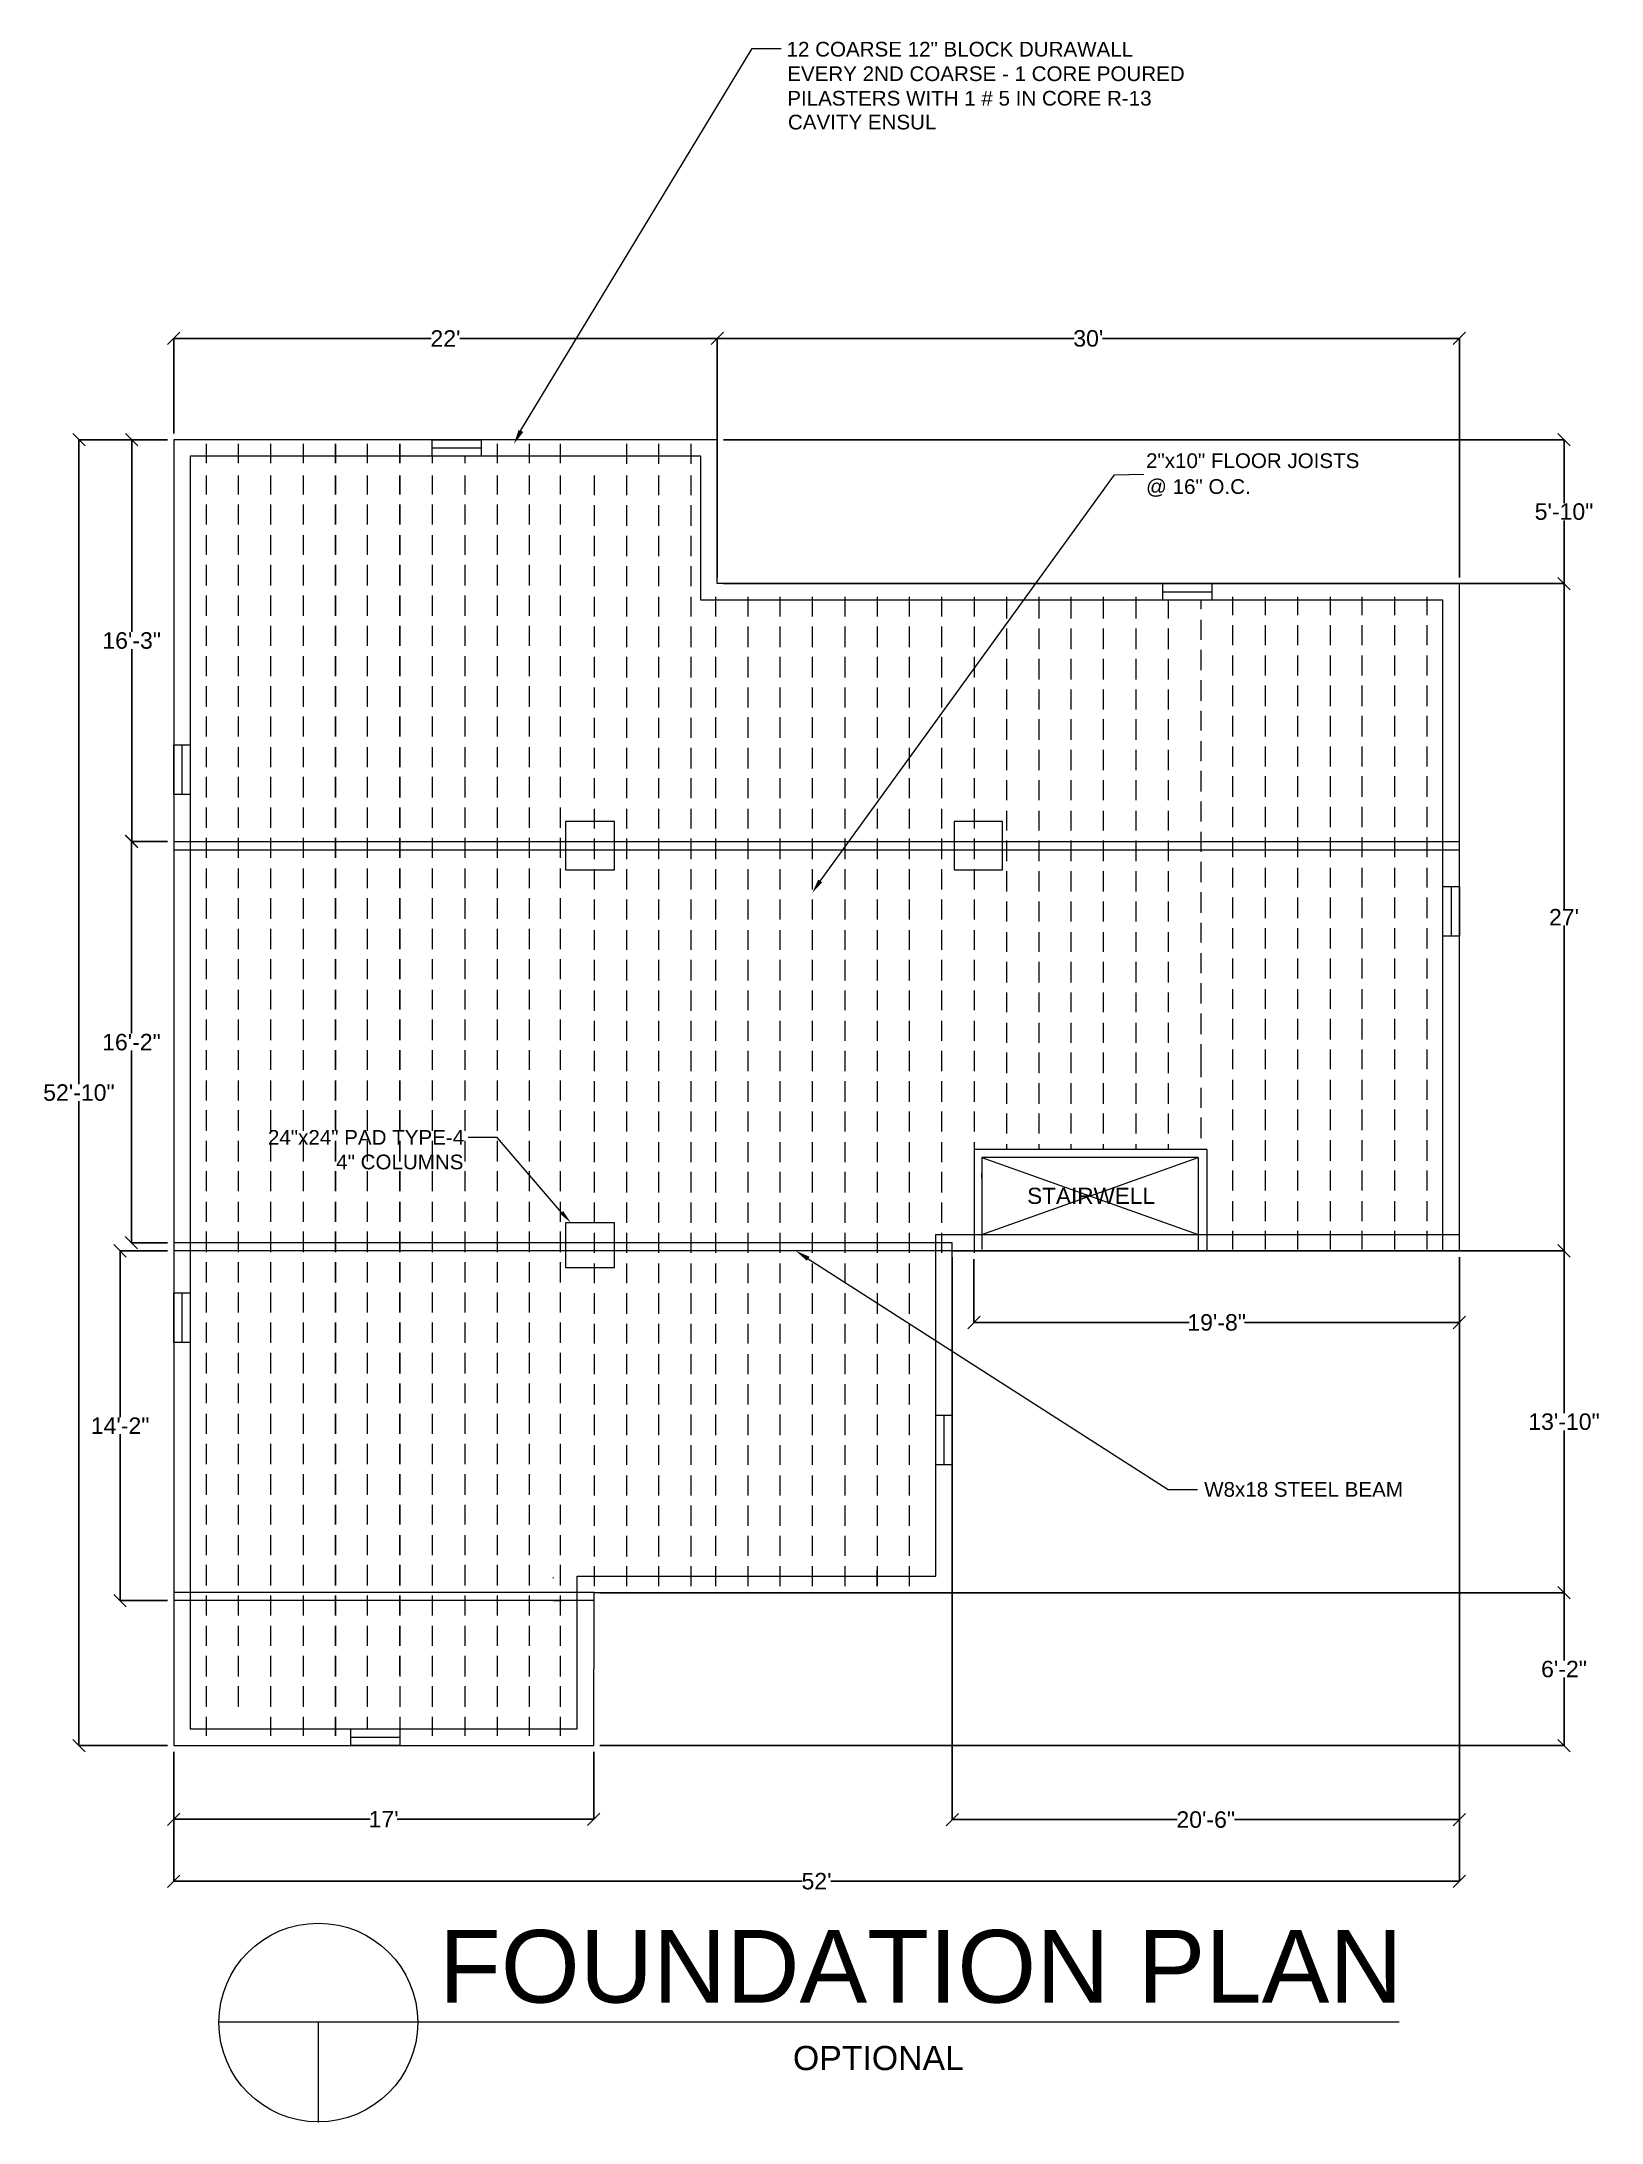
# Model space of a CAD drawing. Header units: inches. Extents: x 2489 to 11897, y 91 to 1364.
# Drawn here: x 11140 to 11897, y 174 to 1184 of the extents above; entities that cross this region are included whole.
import ezdxf

# ---------------------------------------------------------------- set-up
doc = ezdxf.new("R2010")
doc.units = ezdxf.units.IN
doc.header["$MEASUREMENT"] = 0
for name, color, linetype in [('PDF2_Geometry', 7, 'Continuous'), ('PDF_Geometry', 7, 'Continuous'), ('PDF_Solid Fills', 7, 'Continuous'), ('PDF_Text', 7, 'Continuous')]:
    doc.layers.add(name, color=color, linetype=linetype)
doc.styles.add('PDF Arial', font='arial.ttf')
doc.styles.get("Standard").update_dxf_attribs({"font": 'arial.ttf'})
doc.dimstyles.get("Standard").update_dxf_attribs({"dimtxt": 8, "dimasz": 6, "dimexe": 0.18, "dimexo": 3, "dimgap": 0.09, "dimtad": 0, "dimtih": 1, "dimtoh": 1, "dimdec": 4, "dimzin": 0, "dimdsep": 46, "dimlunit": 4, "dimtxsty": 'Standard', "dimblk": 'OBLIQUE', "dimcen": 0.09, "dimadec": 0, "dimazin": 0, "dimtfac": 1, "dimtdec": 4, "dimtofl": 0, "dimtmove": 0, "dimatfit": 3, "dimldrblk": 'OBLIQUE', "dimfxl": 1, "dimtolj": 1, "dimtzin": 0, "dimarcsym": 0})

msp = doc.modelspace()

# ---------------------------------------------------------------- texts
at = {"layer": 'PDF_Text', "attachment_point": 7, "style": 'PDF Arial'}
for s, insert, char_height in [('12 COARSE 12" BLOCK DURAWALL', (11501.27214, 1176.69667), 7.1413541), ('EVERY 2ND COARSE - 1 CORE POURED', (11501.59467, 1164.79239), 7.1413541), ('PILASTERS WITH 1 # 5 IN CORE R-13', (11501.59467, 1152.88323), 7.1413541), ('CAVITY ENSUL', (11501.91744, 1141.29743), 7.1413541), ('2"x10" FLOOR JOISTS', (11675.73159, 976.88569), 7.1413541), ('@ 16" O.C.', (11675.73159, 963.00068), 7.141354), ('24"x24" PAD TYPE-4', (11249.53406, 648.40655), 7.1413541), ('4" COLUMNS', (11282.6833, 636.38048), 7.141354), ('STAIRWELL', (11618.03765, 619.59244), 7.832514), ('W8x18 STEEL BEAM', (11703.94769, 477.39885), 7.1413541), ('FOUNDATION PLAN', (11332.51332, 231.36925), 35.2453682), ('OPTIONAL', (11504.34881, 198.93058), 11.748299)]:
    msp.add_mtext(s, dxfattribs=dict(at, insert=insert, char_height=char_height))

# ---------------------------------------------------------------- blocks, each defined once
blk = doc.blocks.new('_Oblique')
at = {"color": 0, "linetype": 'ByBlock', "lineweight": -2}
blk.add_line((-0.5, -0.5), (0.5, 0.5), dxfattribs=at)
blk = doc.blocks.new('*D194')
at = {"color": 0, "lineweight": -2, "transparency": 16777216}
for p, q in [((11830.8, 920.9), (11878.8, 920.9)), ((11878.6, 920.9), (11878.6, 763)), ((11878.6, 596.9), (11878.6, 754.8)), ((11830.8, 596.9), (11878.8, 596.9))]:
    blk.add_line(p, q, dxfattribs=at)
at = {"layer": 'Defpoints', "color": 0, "lineweight": 15, "transparency": 16777216}
for p in [(11827.8, 920.9), (11878.6, 920.9), (11827.8, 596.9)]:
    blk.add_point(p, dxfattribs=at)
at = {"color": 0, "lineweight": -2, "transparency": 16777216, "xscale": 6, "yscale": 6, "zscale": 6}
for p, rotation in [((11878.6, 920.9), 90), ((11878.6, 596.9), 270)]:
    blk.add_blockref('_Oblique', p, dxfattribs=dict(at, rotation=rotation))
at = {"color": 0, "lineweight": 15, "transparency": 16777216, "insert": (11878.6, 758.9), "char_height": 8, "attachment_point": 5}
blk.add_mtext("\\A1;27'", dxfattribs=at)
blk = doc.blocks.new('*D195')
at = {"color": 0, "lineweight": -2, "transparency": 16777216}
for p, q in [((11467.6, 923.9), (11467.6, 1040.1)), ((11467.6, 1039.9), (11640.8, 1039.9)), ((11827.8, 1039.9), (11654.6, 1039.9)), ((11827.8, 923.9), (11827.8, 1040.1))]:
    blk.add_line(p, q, dxfattribs=at)
at = {"layer": 'Defpoints', "color": 0, "lineweight": 15, "transparency": 16777216}
for p in [(11827.8, 1039.9), (11467.6, 920.9), (11827.8, 920.9)]:
    blk.add_point(p, dxfattribs=at)
at = {"color": 0, "lineweight": -2, "transparency": 16777216, "xscale": 6, "yscale": 6, "zscale": 6, "rotation": 180}
blk.add_blockref('_Oblique', (11467.6, 1039.9), dxfattribs=at)
at = {"color": 0, "lineweight": -2, "transparency": 16777216, "xscale": 6, "yscale": 6, "zscale": 6}
blk.add_blockref('_Oblique', (11827.8, 1039.9), dxfattribs=at)
at = {"color": 0, "lineweight": 15, "transparency": 16777216, "insert": (11647.7, 1039.9), "char_height": 8, "attachment_point": 5}
blk.add_mtext("\\A1;30'", dxfattribs=at)
blk = doc.blocks.new('*D196')
at = {"color": 0, "lineweight": -2, "transparency": 16777216}
for p, q in [((11203.8, 993.7), (11203.8, 1040.1)), ((11203.8, 1039.9), (11328.7, 1039.9)), ((11467.6, 1039.9), (11342.6, 1039.9)), ((11467.6, 993.7), (11467.6, 1040.1))]:
    blk.add_line(p, q, dxfattribs=at)
at = {"layer": 'Defpoints', "color": 0, "lineweight": 15, "transparency": 16777216}
for p in [(11203.8, 1039.9), (11203.8, 990.7), (11467.6, 990.7)]:
    blk.add_point(p, dxfattribs=at)
at = {"color": 0, "lineweight": -2, "transparency": 16777216, "xscale": 6, "yscale": 6, "zscale": 6, "rotation": 180}
blk.add_blockref('_Oblique', (11203.8, 1039.9), dxfattribs=at)
at = {"color": 0, "lineweight": -2, "transparency": 16777216, "xscale": 6, "yscale": 6, "zscale": 6}
blk.add_blockref('_Oblique', (11467.6, 1039.9), dxfattribs=at)
at = {"color": 0, "lineweight": 15, "transparency": 16777216, "insert": (11335.7, 1039.9), "char_height": 8, "attachment_point": 5}
blk.add_mtext("\\A1;22'", dxfattribs=at)
blk = doc.blocks.new('*D197')
at = {"color": 0, "lineweight": -2, "transparency": 16777216}
for p, q in [((11200.8, 990.7), (11157.6, 990.7)), ((11157.8, 990.7), (11157.8, 677.9)), ((11157.8, 356.7), (11157.8, 669.6)), ((11200.8, 356.7), (11157.6, 356.7))]:
    blk.add_line(p, q, dxfattribs=at)
at = {"layer": 'Defpoints', "color": 0, "lineweight": 15, "transparency": 16777216}
for p in [(11203.8, 990.7), (11157.8, 356.7), (11203.8, 356.7)]:
    blk.add_point(p, dxfattribs=at)
at = {"color": 0, "lineweight": -2, "transparency": 16777216, "xscale": 6, "yscale": 6, "zscale": 6}
for p, rotation in [((11157.8, 990.7), 90), ((11157.8, 356.7), 270)]:
    blk.add_blockref('_Oblique', p, dxfattribs=dict(at, rotation=rotation))
at = {"color": 0, "lineweight": 15, "transparency": 16777216, "insert": (11157.8, 673.7), "char_height": 8, "attachment_point": 5}
blk.add_mtext('\\A1;52\'-10"', dxfattribs=at)
blk = doc.blocks.new('*D198')
at = {"color": 0, "lineweight": -2, "transparency": 16777216}
for p, q in [((11203.8, 353.7), (11203.8, 320.7)), ((11407.7, 353.7), (11407.7, 320.7)), ((11203.8, 320.9), (11299.2, 320.9)), ((11407.7, 320.9), (11312.2, 320.9))]:
    blk.add_line(p, q, dxfattribs=at)
at = {"layer": 'Defpoints', "color": 0, "lineweight": 15, "transparency": 16777216}
for p in [(11203.8, 356.7), (11407.7, 356.7), (11407.7, 320.9)]:
    blk.add_point(p, dxfattribs=at)
at = {"color": 0, "lineweight": -2, "transparency": 16777216, "xscale": 6, "yscale": 6, "zscale": 6, "rotation": 180}
blk.add_blockref('_Oblique', (11203.8, 320.9), dxfattribs=at)
at = {"color": 0, "lineweight": -2, "transparency": 16777216, "xscale": 6, "yscale": 6, "zscale": 6}
blk.add_blockref('_Oblique', (11407.7, 320.9), dxfattribs=at)
at = {"color": 0, "lineweight": 15, "transparency": 16777216, "insert": (11305.7, 320.9), "char_height": 8, "attachment_point": 5}
blk.add_mtext("\\A1;17'", dxfattribs=at)
blk = doc.blocks.new('*D199')
at = {"color": 0, "lineweight": -2, "transparency": 16777216}
for p, q in [((11584.7, 596.9), (11878.8, 596.9)), ((11878.6, 596.9), (11878.6, 518.1)), ((11878.6, 430.9), (11878.6, 509.7)), ((11584.7, 430.9), (11878.8, 430.9))]:
    blk.add_line(p, q, dxfattribs=at)
at = {"layer": 'Defpoints', "color": 0, "lineweight": 15, "transparency": 16777216}
for p in [(11581.7, 596.9), (11878.6, 596.9), (11581.7, 430.9)]:
    blk.add_point(p, dxfattribs=at)
at = {"color": 0, "lineweight": -2, "transparency": 16777216, "xscale": 6, "yscale": 6, "zscale": 6}
for p, rotation in [((11878.6, 596.9), 90), ((11878.6, 430.9), 270)]:
    blk.add_blockref('_Oblique', p, dxfattribs=dict(at, rotation=rotation))
at = {"color": 0, "lineweight": 15, "transparency": 16777216, "insert": (11878.6, 513.9), "char_height": 8, "attachment_point": 5}
blk.add_mtext('\\A1;13\'-10"', dxfattribs=at)
blk = doc.blocks.new('*D200')
at = {"color": 0, "lineweight": -2, "transparency": 16777216}
for p, q in [((11410.7, 430.9), (11878.8, 430.9)), ((11878.6, 430.9), (11878.6, 398)), ((11878.6, 356.7), (11878.6, 389.7)), ((11410.7, 356.7), (11878.8, 356.7))]:
    blk.add_line(p, q, dxfattribs=at)
at = {"layer": 'Defpoints', "color": 0, "lineweight": 15, "transparency": 16777216}
for p in [(11407.7, 430.9), (11878.6, 430.9), (11407.7, 356.7)]:
    blk.add_point(p, dxfattribs=at)
at = {"color": 0, "lineweight": -2, "transparency": 16777216, "xscale": 6, "yscale": 6, "zscale": 6}
for p, rotation in [((11878.6, 430.9), 90), ((11878.6, 356.7), 270)]:
    blk.add_blockref('_Oblique', p, dxfattribs=dict(at, rotation=rotation))
at = {"color": 0, "lineweight": 15, "transparency": 16777216, "insert": (11878.6, 393.8), "char_height": 8, "attachment_point": 5}
blk.add_mtext('\\A1;6\'-2"', dxfattribs=at)
blk = doc.blocks.new('*D201')
at = {"color": 0, "lineweight": -2, "transparency": 16777216}
for p, q in [((11827.8, 593.9), (11827.8, 290.6)), ((11203.8, 353.7), (11203.8, 290.6)), ((11203.8, 290.8), (11508.9, 290.8)), ((11827.8, 290.8), (11522.7, 290.8))]:
    blk.add_line(p, q, dxfattribs=at)
at = {"layer": 'Defpoints', "color": 0, "lineweight": 15, "transparency": 16777216}
for p in [(11827.8, 596.9), (11203.8, 356.7), (11827.8, 290.8)]:
    blk.add_point(p, dxfattribs=at)
at = {"color": 0, "lineweight": -2, "transparency": 16777216, "xscale": 6, "yscale": 6, "zscale": 6, "rotation": 180}
blk.add_blockref('_Oblique', (11203.8, 290.8), dxfattribs=at)
at = {"color": 0, "lineweight": -2, "transparency": 16777216, "xscale": 6, "yscale": 6, "zscale": 6}
blk.add_blockref('_Oblique', (11827.8, 290.8), dxfattribs=at)
at = {"color": 0, "lineweight": 15, "transparency": 16777216, "insert": (11515.8, 290.8), "char_height": 8, "attachment_point": 5}
blk.add_mtext("\\A1;52'", dxfattribs=at)
blk = doc.blocks.new('*D202')
at = {"color": 0, "lineweight": -2, "transparency": 16777216}
for p, q in [((11581.7, 593.9), (11581.7, 320.5)), ((11827.8, 593.9), (11827.8, 320.5)), ((11581.7, 320.7), (11690.8, 320.7)), ((11827.8, 320.7), (11718.6, 320.7))]:
    blk.add_line(p, q, dxfattribs=at)
at = {"layer": 'Defpoints', "color": 0, "lineweight": 15, "transparency": 16777216}
for p in [(11581.7, 596.9), (11827.8, 596.9), (11827.8, 320.7)]:
    blk.add_point(p, dxfattribs=at)
at = {"color": 0, "lineweight": -2, "transparency": 16777216, "xscale": 6, "yscale": 6, "zscale": 6, "rotation": 180}
blk.add_blockref('_Oblique', (11581.7, 320.7), dxfattribs=at)
at = {"color": 0, "lineweight": -2, "transparency": 16777216, "xscale": 6, "yscale": 6, "zscale": 6}
blk.add_blockref('_Oblique', (11827.8, 320.7), dxfattribs=at)
at = {"color": 0, "lineweight": 15, "transparency": 16777216, "insert": (11704.7, 320.7), "char_height": 8, "attachment_point": 5}
blk.add_mtext('\\A1;20\'-6"', dxfattribs=at)
blk = doc.blocks.new('*D203')
at = {"color": 0, "lineweight": -2, "transparency": 16777216}
for p, q in [((11470.6, 990.7), (11878.8, 990.7)), ((11878.6, 990.7), (11878.6, 960)), ((11878.6, 920.9), (11878.6, 951.6)), ((11470.6, 920.9), (11878.8, 920.9))]:
    blk.add_line(p, q, dxfattribs=at)
at = {"layer": 'Defpoints', "color": 0, "lineweight": 15, "transparency": 16777216}
for p in [(11467.6, 990.7), (11878.6, 990.7), (11467.6, 920.9)]:
    blk.add_point(p, dxfattribs=at)
at = {"color": 0, "lineweight": -2, "transparency": 16777216, "xscale": 6, "yscale": 6, "zscale": 6}
for p, rotation in [((11878.6, 990.7), 90), ((11878.6, 920.9), 270)]:
    blk.add_blockref('_Oblique', p, dxfattribs=dict(at, rotation=rotation))
at = {"color": 0, "lineweight": 15, "transparency": 16777216, "insert": (11878.6, 955.8), "char_height": 8, "attachment_point": 5}
blk.add_mtext('\\A1;5\'-10"', dxfattribs=at)
blk = doc.blocks.new('*D204')
at = {"color": 0, "lineweight": -2, "transparency": 16777216}
for p, q in [((11200.8, 596.9), (11177.6, 596.9)), ((11177.8, 596.9), (11177.8, 516.1)), ((11177.8, 427.1), (11177.8, 507.9)), ((11200.8, 427.1), (11177.6, 427.1))]:
    blk.add_line(p, q, dxfattribs=at)
at = {"layer": 'Defpoints', "color": 0, "lineweight": 15, "transparency": 16777216}
for p in [(11203.8, 596.9), (11177.8, 427.1), (11203.8, 427.1)]:
    blk.add_point(p, dxfattribs=at)
at = {"color": 0, "lineweight": -2, "transparency": 16777216, "xscale": 6, "yscale": 6, "zscale": 6}
for p, rotation in [((11177.8, 596.9), 90), ((11177.8, 427.1), 270)]:
    blk.add_blockref('_Oblique', p, dxfattribs=dict(at, rotation=rotation))
at = {"color": 0, "lineweight": 15, "transparency": 16777216, "insert": (11177.8, 512), "char_height": 8, "attachment_point": 5}
blk.add_mtext('\\A1;14\'-2"', dxfattribs=at)
blk = doc.blocks.new('*D205')
at = {"color": 0, "lineweight": -2, "transparency": 16777216}
for p, q in [((11200.8, 990.7), (11183.3, 990.7)), ((11183.4, 990.7), (11183.4, 897.4)), ((11183.4, 795.7), (11183.4, 889)), ((11200.8, 795.7), (11183.3, 795.7))]:
    blk.add_line(p, q, dxfattribs=at)
at = {"layer": 'Defpoints', "color": 0, "lineweight": 15, "transparency": 16777216}
for p in [(11183.4, 990.7), (11203.8, 990.7), (11203.8, 795.7)]:
    blk.add_point(p, dxfattribs=at)
at = {"color": 0, "lineweight": -2, "transparency": 16777216, "xscale": 6, "yscale": 6, "zscale": 6}
for p, rotation in [((11183.4, 990.7), 90), ((11183.4, 795.7), 270)]:
    blk.add_blockref('_Oblique', p, dxfattribs=dict(at, rotation=rotation))
at = {"color": 0, "lineweight": 15, "transparency": 16777216, "insert": (11183.4, 893.2), "char_height": 8, "attachment_point": 5}
blk.add_mtext('\\A1;16\'-3"', dxfattribs=at)
blk = doc.blocks.new('*D206')
at = {"color": 0, "lineweight": -2, "transparency": 16777216}
for p, q in [((11200.8, 795.7), (11183.1, 795.7)), ((11183.3, 795.7), (11183.3, 702.4)), ((11183.3, 600.8), (11183.3, 694.1)), ((11200.8, 600.8), (11183.1, 600.8))]:
    blk.add_line(p, q, dxfattribs=at)
at = {"layer": 'Defpoints', "color": 0, "lineweight": 15, "transparency": 16777216}
for p in [(11183.3, 795.7), (11203.8, 795.7), (11203.8, 600.8)]:
    blk.add_point(p, dxfattribs=at)
at = {"color": 0, "lineweight": -2, "transparency": 16777216, "xscale": 6, "yscale": 6, "zscale": 6}
for p, rotation in [((11183.3, 795.7), 90), ((11183.3, 600.8), 270)]:
    blk.add_blockref('_Oblique', p, dxfattribs=dict(at, rotation=rotation))
at = {"color": 0, "lineweight": 15, "transparency": 16777216, "insert": (11183.3, 698.2), "char_height": 8, "attachment_point": 5}
blk.add_mtext('\\A1;16\'-2"', dxfattribs=at)
blk = doc.blocks.new('*D208')
at = {"color": 0, "lineweight": -2, "transparency": 16777216}
for p, q in [((11592.2, 592.9), (11592.2, 561.9)), ((11827.8, 593.9), (11827.8, 561.9)), ((11592.2, 562.1), (11696.6, 562.1)), ((11827.8, 562.1), (11723.5, 562.1))]:
    blk.add_line(p, q, dxfattribs=at)
at = {"layer": 'Defpoints', "color": 0, "lineweight": 15, "transparency": 16777216}
for p in [(11827.8, 596.9), (11592.2, 595.9), (11827.8, 562.1)]:
    blk.add_point(p, dxfattribs=at)
at = {"color": 0, "lineweight": -2, "transparency": 16777216, "xscale": 6, "yscale": 6, "zscale": 6, "rotation": 180}
blk.add_blockref('_Oblique', (11592.2, 562.1), dxfattribs=at)
at = {"color": 0, "lineweight": -2, "transparency": 16777216, "xscale": 6, "yscale": 6, "zscale": 6}
blk.add_blockref('_Oblique', (11827.8, 562.1), dxfattribs=at)
at = {"color": 0, "lineweight": 15, "transparency": 16777216, "insert": (11710, 562.1), "char_height": 8, "attachment_point": 5}
blk.add_mtext('\\A1;19\'-8"', dxfattribs=at)

# ---------------------------------------------------------------- dimensions: what is measured, and where the dimension line sits
at = {"lineweight": 15}
for base, p1, p2, text, picture, middle in [((11203.8019, 1039.91409), (11467.57159, 990.72536), (11203.8019, 990.72542), "22'", '*D196', (11335.68675, 1039.91409)), ((11827.80189, 1039.91409), (11467.57161, 920.87464), (11827.80189, 920.87464), "30'", '*D195', (11647.68675, 1039.91409)), ((11827.80189, 320.69168), (11581.66113, 596.90018), (11827.80189, 596.90018), '20\'-6"', '*D202', (11704.73151, 320.69168)), ((11827.80189, 562.12659), (11592.23302, 595.93478), (11827.80189, 596.90018), '19\'-8"', '*D208', (11710.01746, 562.12659)), ((11407.69953, 320.87168), (11203.79597, 356.74677), (11407.69953, 356.74677), "17'", '*D198', (11305.74775, 320.87168))]:
    dim = msp.add_linear_dim(base=base, p1=p1, p2=p2, text=text, dimstyle='Standard', dxfattribs=at)
    dim.commit()
    dim.dimension.update_dxf_attribs({"geometry": picture, "text_midpoint": middle})
for base, p1, p2, picture, middle in [((11157.810891171, 356.7467736194), (11203.8019041683, 990.7254240005), (11203.7959690791, 356.7467736194), '*D197', (11157.810891171, 673.73609881)), ((11183.43096, 990.72542), (11203.79982, 795.72542), (11203.8019, 990.72542), '*D205', (11183.43096, 893.22542)), ((11878.61408, 920.87464), (11827.80189, 596.90021), (11827.80189, 920.87464), '*D194', (11878.61408, 758.88743)), ((11878.61408, 596.90018), (11581.66113, 430.92154), (11581.66113, 596.90018), '*D199', (11878.61408, 513.91086))]:
    dim = msp.add_linear_dim(base=base, p1=p1, p2=p2, angle=90, dimstyle='Standard', dxfattribs=at)
    dim.commit()
    dim.dimension.update_dxf_attribs({"geometry": picture, "text_midpoint": middle})
for base, p1, p2, text, picture, middle in [((11878.61408, 990.72536), (11467.57161, 920.87464), (11467.57159, 990.72536), '5\'-10"', '*D203', (11878.61408, 955.8)), ((11183.25096, 795.72542), (11203.80187, 600.76193), (11203.80008, 795.72542), '16\'-2"', '*D206', (11183.25096, 698.24368)), ((11177.78697, 427.05979), (11203.80187, 596.90018), (11203.80187, 427.05979), '14\'-2"', '*D204', (11177.78697, 511.97999)), ((11878.61408, 430.92154), (11407.69953, 356.74677), (11407.69953, 430.92154), '6\'-2"', '*D200', (11878.61408, 393.83416))]:
    dim = msp.add_linear_dim(base=base, p1=p1, p2=p2, angle=90, text=text, dimstyle='Standard', dxfattribs=at)
    dim.commit()
    dim.dimension.update_dxf_attribs({"geometry": picture, "text_midpoint": middle})
dim = msp.add_linear_dim(base=(11827.80189, 290.79766), p1=(11203.79597, 356.74677), p2=(11827.80189, 596.90021), dimstyle='Standard', dxfattribs=at)
dim.commit()
dim.dimension.update_dxf_attribs({"geometry": '*D201', "text_midpoint": (11515.79893, 290.79766)})

# ---------------------------------------------------------------- linework, layer by layer
at = {"lineweight": 15}
for p, q in [((11203.8019, 990.72542), (11203.79597, 356.74677)), ((11467.57159, 990.72536), (11203.8019, 990.72542)), ((11467.57161, 920.87464), (11467.57159, 990.72536)), ((11211.80183, 982.72542), (11211.79604, 364.74677)), ((11459.57159, 982.72536), (11211.80183, 982.72542)), ((11459.5716, 912.87464), (11459.57159, 982.72536)), ((11827.80189, 920.87464), (11467.57161, 920.87464)), ((11827.80189, 596.90021), (11827.80189, 920.87464)), ((11819.80189, 912.87464), (11459.5716, 912.87464)), ((11819.80189, 596.90021), (11819.80189, 912.87464)), ((11573.66113, 604.90018), (11827.80189, 604.90021)), ((11573.66113, 438.92154), (11573.66113, 604.90018)), ((11581.66113, 430.92154), (11581.66113, 600.76197)), ((11581.66113, 596.90018), (11827.80189, 596.90021)), ((11399.69953, 364.74677), (11399.69953, 438.92154)), ((11399.69953, 438.92154), (11573.66113, 438.92154)), ((11407.69953, 430.92154), (11581.66113, 430.92154)), ((11407.69953, 356.74677), (11407.83283, 430.92154)), ((11211.79604, 364.74677), (11399.69953, 364.74677)), ((11203.79597, 356.74677), (11407.69953, 356.74677))]:
    msp.add_line(p, q, dxfattribs=at)
at = {"layer": 'PDF2_Geometry', "lineweight": 9}
for p, q in [((11329.00829, 990.72539), (11329.00829, 982.72539)), ((11329.00829, 990.72539), (11353.00829, 990.72539)), ((11353.00829, 990.72539), (11353.00829, 982.72539)), ((11329.00829, 986.72539), (11353.00829, 986.72539)), ((11353.00829, 982.72539), (11329.00829, 982.72539)), ((11683.71275, 920.87464), (11683.71275, 912.87464)), ((11683.71275, 920.87464), (11707.71275, 920.87464)), ((11707.71275, 920.87464), (11707.71275, 912.87464)), ((11683.71275, 916.87464), (11707.71275, 916.87464)), ((11707.71275, 912.87464), (11683.71275, 912.87464)), ((11211.80029, 842.47894), (11203.80029, 842.47894)), ((11203.80029, 818.47894), (11203.80029, 842.47894)), ((11207.80029, 842.47894), (11207.80029, 818.47894)), ((11211.80029, 842.47894), (11211.80029, 818.47894)), ((11211.80029, 818.47894), (11203.80029, 818.47894)), ((11827.80189, 773.70991), (11819.80189, 773.70991)), ((11819.80189, 749.70991), (11819.80189, 773.70991)), ((11823.80189, 773.70991), (11823.80189, 749.70991)), ((11827.80189, 773.70991), (11827.80189, 749.70991)), ((11827.80189, 749.70991), (11819.80189, 749.70991)), ((11211.7978, 576.35751), (11203.7978, 576.35751)), ((11203.7978, 552.35751), (11203.7978, 576.35751)), ((11207.7978, 576.35751), (11207.7978, 552.35751)), ((11211.7978, 576.35751), (11211.7978, 552.35751)), ((11211.7978, 552.35751), (11203.7978, 552.35751)), ((11581.66113, 516.95383), (11573.66113, 516.95383)), ((11573.66113, 492.95383), (11573.66113, 516.95383)), ((11577.66113, 516.95383), (11577.66113, 492.95383)), ((11581.66113, 516.95383), (11581.66113, 492.95383)), ((11581.66113, 492.95383), (11573.66113, 492.95383)), ((11289.56975, 364.74677), (11289.56975, 356.74677)), ((11289.56975, 364.74677), (11313.56975, 364.74677)), ((11313.56975, 364.74677), (11313.56975, 356.74677)), ((11289.56975, 360.74677), (11313.56975, 360.74677)), ((11313.56975, 356.74677), (11289.56975, 356.74677))]:
    msp.add_line(p, q, dxfattribs=at)
at = {"layer": 'PDF_Geometry', "lineweight": 9}
for points in [[(11372.18666, 995.07597), (11484.50028, 1180.65696), (11498.66012, 1180.65696)], [(11219.57088, 988.73161), (11219.57088, 979.39896)], [(11235.018, 988.73161), (11235.018, 979.39896)], [(11250.78689, 988.73161), (11250.78689, 979.39896)], [(11266.55589, 988.73161), (11266.55589, 979.39896)], [(11297.77203, 988.73161), (11297.77203, 979.39896)], [(11329.30992, 982.72539), (11329.30992, 979.39896)], [(11345.0788, 982.72539), (11345.0788, 979.39896)], [(11360.84781, 988.73161), (11360.84781, 979.39896)], [(11376.29493, 988.73161), (11376.29493, 979.39896)], [(11391.29493, 988.73161), (11391.29493, 979.39896)], [(11423.60184, 988.73161), (11423.60184, 979.07715)], [(11439.04884, 988.73161), (11439.04884, 979.07715)], [(11454.81797, 988.73161), (11454.81797, 979.07715)], [(11219.57088, 973.42414), (11219.57088, 964.09149)], [(11235.018, 973.42414), (11235.018, 964.09149)], [(11250.78689, 973.42414), (11250.78689, 964.09149)], [(11266.55589, 973.42414), (11266.55589, 964.09149)], [(11297.77203, 973.42414), (11297.77203, 964.09149)], [(11329.30992, 973.42414), (11329.30992, 964.09149)], [(11345.0788, 973.42414), (11345.0788, 964.09149)], [(11360.84781, 973.42414), (11360.84781, 964.09149)], [(11376.29493, 973.42414), (11376.29493, 964.09149)], [(11391.29493, 973.42414), (11391.29493, 964.09149)], [(11407.83283, 973.42414), (11407.83283, 963.76968)], [(11423.60184, 973.42414), (11423.60184, 963.76968)], [(11439.04884, 973.42414), (11439.04884, 963.76968)], [(11454.81797, 973.42414), (11454.81797, 963.76968)], [(11517.57187, 776.47316), (11660.45797, 973.6394), (11674.61768, 973.97178)], [(11219.57088, 959.26426), (11219.57088, 949.6098)], [(11235.018, 959.26426), (11235.018, 949.6098)], [(11250.78689, 959.26426), (11250.78689, 949.6098)], [(11266.55589, 959.26426), (11266.55589, 949.6098)], [(11297.77203, 959.26426), (11297.77203, 949.6098)], [(11329.30992, 959.26426), (11329.30992, 949.6098)], [(11345.0788, 959.26426), (11345.0788, 949.6098)], [(11360.84781, 959.26426), (11360.84781, 949.6098)], [(11376.29493, 959.26426), (11376.29493, 949.6098)], [(11391.29493, 959.26426), (11391.29493, 949.6098)], [(11407.83283, 958.94245), (11407.83283, 948.96617)], [(11423.60184, 958.94245), (11423.60184, 948.96617)], [(11439.04884, 958.94245), (11439.04884, 948.96617)], [(11454.81797, 958.94245), (11454.81797, 948.96617)], [(11219.57088, 944.46076), (11219.57088, 934.80629)], [(11235.018, 944.46076), (11235.018, 934.80629)], [(11250.78689, 944.46076), (11250.78689, 934.80629)], [(11266.55589, 944.46076), (11266.55589, 934.80629)], [(11297.77203, 944.46076), (11297.77203, 934.80629)], [(11329.30992, 944.46076), (11329.30992, 934.80629)], [(11345.0788, 944.46076), (11345.0788, 934.80629)], [(11360.84781, 944.46076), (11360.84781, 934.80629)], [(11376.29493, 944.46076), (11376.29493, 934.80629)], [(11391.29493, 944.46076), (11391.29493, 934.80629)], [(11407.83283, 944.13894), (11407.83283, 934.16266)], [(11423.60184, 944.13894), (11423.60184, 934.16266)], [(11439.04884, 944.13894), (11439.04884, 934.16266)], [(11454.81797, 944.13894), (11454.81797, 934.16266)], [(11219.57088, 929.97906), (11219.57088, 920.00279)], [(11235.018, 929.97906), (11235.018, 920.00279)], [(11250.78689, 929.97906), (11250.78689, 920.00279)], [(11266.55589, 929.97906), (11266.55589, 920.00279)], [(11297.77203, 929.97906), (11297.77203, 920.00279)], [(11329.30992, 929.97906), (11329.30992, 920.00279)], [(11345.0788, 929.97906), (11345.0788, 920.00279)], [(11360.84781, 929.97906), (11360.84781, 920.00279)], [(11376.29493, 929.97906), (11376.29493, 920.00279)], [(11391.29493, 929.97906), (11391.29493, 920.00279)], [(11407.83283, 929.33543), (11407.83283, 919.68097)], [(11423.60184, 929.33543), (11423.60184, 919.68097)], [(11439.04884, 929.33543), (11439.04884, 919.68097)], [(11454.81797, 929.33543), (11454.81797, 919.68097)], [(11219.57088, 915.17556), (11219.57088, 905.19928)], [(11235.018, 915.17556), (11235.018, 905.19928)], [(11250.78689, 915.17556), (11250.78689, 905.19928)], [(11266.55589, 915.17556), (11266.55589, 905.19928)], [(11297.77203, 915.17556), (11297.77203, 905.19928)], [(11329.30992, 915.17556), (11329.30992, 905.19928)], [(11345.0788, 915.17556), (11345.0788, 905.19928)], [(11360.84781, 915.17556), (11360.84781, 905.19928)], [(11376.29493, 915.17556), (11376.29493, 905.19928)], [(11391.29493, 915.17556), (11391.29493, 905.19928)], [(11407.83283, 914.53192), (11407.83283, 904.87746)], [(11423.60184, 914.53192), (11423.60184, 904.87746)], [(11439.04884, 914.53192), (11439.04884, 904.87746)], [(11454.81797, 914.53192), (11454.81797, 904.87746)], [(11466.72498, 914.53199), (11466.72498, 904.87753)], [(11482.49411, 914.53199), (11482.49411, 904.87753)], [(11497.94111, 914.53199), (11497.94111, 904.87753)], [(11513.70999, 914.53199), (11513.70999, 904.87753)], [(11529.47912, 914.53199), (11529.47912, 904.87753)], [(11545.24801, 914.53199), (11545.24801, 904.87753)], [(11560.69526, 914.53199), (11560.69526, 904.87753)], [(11576.46414, 914.53199), (11576.46414, 904.87753)], [(11592.23302, 914.53199), (11592.23302, 904.87753)], [(11608.00191, 914.53199), (11608.00191, 903.91208)], [(11623.77104, 914.53199), (11623.77104, 903.91208)], [(11639.21804, 914.53199), (11639.21804, 903.91208)], [(11654.98717, 914.53199), (11654.98717, 903.91208)], [(11670.75605, 914.53199), (11670.75605, 903.91208)], [(11686.52494, 912.87464), (11686.52494, 903.91208)], [(11702.29383, 912.87464), (11702.29383, 908.4175)], [(11717.74107, 914.53199), (11717.74107, 905.52116)], [(11733.50996, 914.53199), (11733.50996, 905.52116)], [(11749.27884, 914.53199), (11749.27884, 905.52116)], [(11765.04797, 914.53199), (11765.04797, 905.52116)], [(11780.49497, 914.53199), (11780.49497, 905.52116)], [(11796.2641, 914.53199), (11796.2641, 905.52116)], [(11812.03299, 914.53199), (11812.03299, 905.52116)], [(11219.57088, 900.37205), (11219.57088, 890.71759)], [(11235.018, 900.37205), (11235.018, 890.71759)], [(11250.78689, 900.37205), (11250.78689, 890.71759)], [(11266.55589, 900.37205), (11266.55589, 890.71759)], [(11297.77203, 900.37205), (11297.77203, 890.71759)], [(11329.30992, 900.37205), (11329.30992, 890.71759)], [(11345.0788, 900.37205), (11345.0788, 890.71759)], [(11360.84781, 900.37205), (11360.84781, 890.71759)], [(11376.29493, 900.37205), (11376.29493, 890.71759)], [(11391.29493, 900.37205), (11391.29493, 890.71759)], [(11407.83283, 900.05023), (11407.83283, 890.07396)], [(11423.60184, 900.05023), (11423.60184, 890.07396)], [(11439.04884, 900.05023), (11439.04884, 890.07396)], [(11454.81797, 900.05023), (11454.81797, 890.07396)], [(11466.72498, 900.0503), (11466.72498, 890.07402)], [(11482.49411, 900.0503), (11482.49411, 890.07402)], [(11497.94111, 900.0503), (11497.94111, 890.07402)], [(11513.70999, 900.0503), (11513.70999, 890.07402)], [(11529.47912, 900.0503), (11529.47912, 890.07402)], [(11545.24801, 900.0503), (11545.24801, 890.07402)], [(11560.69526, 900.0503), (11560.69526, 890.07402)], [(11576.46414, 900.0503), (11576.46414, 890.07402)], [(11592.23302, 900.0503), (11592.23302, 890.07402)], [(11702.29383, 903.26845), (11702.29383, 893.61399)], [(11717.74107, 900.69393), (11717.74107, 891.03947)], [(11733.50996, 900.69393), (11733.50996, 891.03947)], [(11749.27884, 900.69393), (11749.27884, 891.03947)], [(11765.04797, 900.69393), (11765.04797, 891.03947)], [(11780.49497, 900.69393), (11780.49497, 891.03947)], [(11796.2641, 900.69393), (11796.2641, 891.03947)], [(11812.03299, 900.69393), (11812.03299, 891.03947)], [(11608.00191, 899.08485), (11608.00191, 889.10857)], [(11623.77104, 899.08485), (11623.77104, 889.10857)], [(11639.21804, 899.08485), (11639.21804, 889.10857)], [(11654.98717, 899.08485), (11654.98717, 889.10857)], [(11670.75605, 899.08485), (11670.75605, 889.10857)], [(11686.52494, 899.08485), (11686.52494, 889.10857)], [(11219.57088, 885.56854), (11219.57088, 875.91408)], [(11235.018, 885.56854), (11235.018, 875.91408)], [(11250.78689, 885.56854), (11250.78689, 875.91408)], [(11266.55589, 885.56854), (11266.55589, 875.91408)], [(11297.77203, 885.56854), (11297.77203, 875.91408)], [(11329.30992, 885.56854), (11329.30992, 875.91408)], [(11345.0788, 885.56854), (11345.0788, 875.91408)], [(11360.84781, 885.56854), (11360.84781, 875.91408)], [(11376.29493, 885.56854), (11376.29493, 875.91408)], [(11391.29493, 885.56854), (11391.29493, 875.91408)], [(11407.83283, 885.24673), (11407.83283, 875.27045)], [(11423.60184, 885.24673), (11423.60184, 875.27045)], [(11439.04884, 885.24673), (11439.04884, 875.27045)], [(11454.81797, 885.24673), (11454.81797, 875.27045)], [(11466.72498, 885.24679), (11466.72498, 875.27051)], [(11482.49411, 885.24679), (11482.49411, 875.27051)], [(11497.94111, 885.24679), (11497.94111, 875.27051)], [(11513.70999, 885.24679), (11513.70999, 875.27051)], [(11529.47912, 885.24679), (11529.47912, 875.27051)], [(11545.24801, 885.24679), (11545.24801, 875.27051)], [(11560.69526, 885.24679), (11560.69526, 875.27051)], [(11576.46414, 885.24679), (11576.46414, 875.27051)], [(11592.23302, 885.24679), (11592.23302, 875.27051)], [(11608.00191, 884.28134), (11608.00191, 874.30507)], [(11623.77104, 884.28134), (11623.77104, 874.30507)], [(11639.21804, 884.28134), (11639.21804, 874.30507)], [(11654.98717, 884.28134), (11654.98717, 874.30507)], [(11670.75605, 884.28134), (11670.75605, 874.30507)], [(11686.52494, 884.28134), (11686.52494, 874.30507)], [(11702.29383, 888.78676), (11702.29383, 878.81048)], [(11717.74107, 885.89042), (11717.74107, 876.23596)], [(11733.50996, 885.89042), (11733.50996, 876.23596)], [(11749.27884, 885.89042), (11749.27884, 876.23596)], [(11765.04797, 885.89042), (11765.04797, 876.23596)], [(11780.49497, 885.89042), (11780.49497, 876.23596)], [(11796.2641, 885.89042), (11796.2641, 876.23596)], [(11812.03299, 885.89042), (11812.03299, 876.23596)], [(11219.57088, 871.08685), (11219.57088, 861.11057)], [(11235.018, 871.08685), (11235.018, 861.11057)], [(11250.78689, 871.08685), (11250.78689, 861.11057)], [(11266.55589, 871.08685), (11266.55589, 861.11057)], [(11297.77203, 871.08685), (11297.77203, 861.11057)], [(11329.30992, 871.08685), (11329.30992, 861.11057)], [(11345.0788, 871.08685), (11345.0788, 861.11057)], [(11360.84781, 871.08685), (11360.84781, 861.11057)], [(11376.29493, 871.08685), (11376.29493, 861.11057)], [(11391.29493, 871.08685), (11391.29493, 861.11057)], [(11407.83283, 870.44322), (11407.83283, 860.78876)], [(11423.60184, 870.44322), (11423.60184, 860.78876)], [(11439.04884, 870.44322), (11439.04884, 860.78876)], [(11454.81797, 870.44322), (11454.81797, 860.78876)], [(11466.72498, 870.44328), (11466.72498, 860.78882)], [(11482.49411, 870.44328), (11482.49411, 860.78882)], [(11497.94111, 870.44328), (11497.94111, 860.78882)], [(11513.70999, 870.44328), (11513.70999, 860.78882)], [(11529.47912, 870.44328), (11529.47912, 860.78882)], [(11545.24801, 870.44328), (11545.24801, 860.78882)], [(11560.69526, 870.44328), (11560.69526, 860.78882)], [(11576.46414, 870.44328), (11576.46414, 860.78882)], [(11592.23302, 870.44328), (11592.23302, 860.78882)], [(11608.00191, 869.47784), (11608.00191, 859.82337)], [(11623.77104, 869.47784), (11623.77104, 859.82337)], [(11639.21804, 869.47784), (11639.21804, 859.82337)], [(11654.98717, 869.47784), (11654.98717, 859.82337)], [(11670.75605, 869.47784), (11670.75605, 859.82337)], [(11686.52494, 869.47784), (11686.52494, 859.82337)], [(11702.29383, 873.98325), (11702.29383, 864.00697)], [(11717.74107, 871.40873), (11717.74107, 861.43245)], [(11733.50996, 871.40873), (11733.50996, 861.43245)], [(11749.27884, 871.40873), (11749.27884, 861.43245)], [(11765.04797, 871.40873), (11765.04797, 861.43245)], [(11780.49497, 871.40873), (11780.49497, 861.43245)], [(11796.2641, 871.40873), (11796.2641, 861.43245)], [(11812.03299, 871.40873), (11812.03299, 861.43245)], [(11702.29383, 859.17974), (11702.29383, 849.52528)], [(11219.57088, 856.28334), (11219.57088, 846.62888)], [(11235.018, 856.28334), (11235.018, 846.62888)], [(11250.78689, 856.28334), (11250.78689, 846.62888)], [(11266.55589, 856.28334), (11266.55589, 846.62888)], [(11297.77203, 856.28334), (11297.77203, 846.62888)], [(11329.30992, 856.28334), (11329.30992, 846.62888)], [(11345.0788, 856.28334), (11345.0788, 846.62888)], [(11360.84781, 856.28334), (11360.84781, 846.62888)], [(11376.29493, 856.28334), (11376.29493, 846.62888)], [(11391.29493, 856.28334), (11391.29493, 846.62888)], [(11407.83283, 855.63971), (11407.83283, 845.98525)], [(11423.60184, 855.63971), (11423.60184, 845.98525)], [(11439.04884, 855.63971), (11439.04884, 845.98525)], [(11454.81797, 855.63971), (11454.81797, 845.98525)], [(11466.72498, 855.96159), (11466.72498, 845.98531)], [(11482.49411, 855.96159), (11482.49411, 845.98531)], [(11497.94111, 855.96159), (11497.94111, 845.98531)], [(11513.70999, 855.96159), (11513.70999, 845.98531)], [(11529.47912, 855.96159), (11529.47912, 845.98531)], [(11545.24801, 855.96159), (11545.24801, 845.98531)], [(11560.69526, 855.96159), (11560.69526, 845.98531)], [(11576.46414, 855.96159), (11576.46414, 845.98531)], [(11592.23302, 855.96159), (11592.23302, 845.98531)], [(11608.00191, 854.99614), (11608.00191, 845.01987)], [(11623.77104, 854.99614), (11623.77104, 845.01987)], [(11639.21804, 854.99614), (11639.21804, 845.01987)], [(11654.98717, 854.99614), (11654.98717, 845.01987)], [(11670.75605, 854.99614), (11670.75605, 845.01987)], [(11686.52494, 854.99614), (11686.52494, 845.01987)], [(11717.74107, 856.60522), (11717.74107, 846.62895)], [(11733.50996, 856.60522), (11733.50996, 846.62895)], [(11749.27884, 856.60522), (11749.27884, 846.62895)], [(11765.04797, 856.60522), (11765.04797, 846.62895)], [(11780.49497, 856.60522), (11780.49497, 846.62895)], [(11796.2641, 856.60522), (11796.2641, 846.62895)], [(11812.03299, 856.60522), (11812.03299, 846.62895)], [(11219.57088, 841.47984), (11219.57088, 831.82537)], [(11235.018, 841.47984), (11235.018, 831.82537)], [(11250.78689, 841.47984), (11250.78689, 831.82537)], [(11266.55589, 841.47984), (11266.55589, 831.82537)], [(11297.77203, 841.47984), (11297.77203, 831.82537)], [(11329.30992, 841.47984), (11329.30992, 831.82537)], [(11345.0788, 841.47984), (11345.0788, 831.82537)], [(11360.84781, 841.47984), (11360.84781, 831.82537)], [(11376.29493, 841.47984), (11376.29493, 831.82537)], [(11391.29493, 841.47984), (11391.29493, 831.82537)], [(11407.83283, 841.15801), (11407.83283, 831.18174)], [(11423.60184, 841.15801), (11423.60184, 831.18174)], [(11439.04884, 841.15801), (11439.04884, 831.18174)], [(11454.81797, 841.15801), (11454.81797, 831.18174)], [(11466.72498, 841.15808), (11466.72498, 831.18181)], [(11482.49411, 841.15808), (11482.49411, 831.18181)], [(11497.94111, 841.15808), (11497.94111, 831.18181)], [(11513.70999, 841.15808), (11513.70999, 831.18181)], [(11529.47912, 841.15808), (11529.47912, 831.18181)], [(11545.24801, 841.15808), (11545.24801, 831.18181)], [(11560.69526, 841.15808), (11560.69526, 831.18181)], [(11576.46414, 841.15808), (11576.46414, 831.18181)], [(11592.23302, 841.15808), (11592.23302, 831.18181)], [(11608.00191, 840.19264), (11608.00191, 830.21636)], [(11623.77104, 840.19264), (11623.77104, 830.21636)], [(11639.21804, 840.19264), (11639.21804, 830.21636)], [(11654.98717, 840.19264), (11654.98717, 830.21636)], [(11670.75605, 840.19264), (11670.75605, 830.21636)], [(11686.52494, 840.19264), (11686.52494, 830.21636)], [(11702.29383, 844.37623), (11702.29383, 834.72178)], [(11717.74107, 841.80171), (11717.74107, 832.14725)], [(11733.50996, 841.80171), (11733.50996, 832.14725)], [(11749.27884, 841.80171), (11749.27884, 832.14725)], [(11765.04797, 841.80171), (11765.04797, 832.14725)], [(11780.49497, 841.80171), (11780.49497, 832.14725)], [(11796.2641, 841.80171), (11796.2641, 832.14725)], [(11812.03299, 841.80171), (11812.03299, 832.14725)], [(11702.29383, 829.89454), (11702.29383, 819.91827)], [(11219.57088, 826.99814), (11219.57088, 817.02186)], [(11235.018, 826.99814), (11235.018, 817.02186)], [(11250.78689, 826.99814), (11250.78689, 817.02186)], [(11266.55589, 826.99814), (11266.55589, 817.02186)], [(11297.77203, 826.99814), (11297.77203, 817.02186)], [(11329.30992, 826.99814), (11329.30992, 817.02186)], [(11345.0788, 826.99814), (11345.0788, 817.02186)], [(11360.84781, 826.99814), (11360.84781, 817.02186)], [(11376.29493, 826.99814), (11376.29493, 817.02186)], [(11391.29493, 826.99814), (11391.29493, 817.02186)], [(11407.83283, 826.35451), (11407.83283, 816.70005)], [(11423.60184, 826.35451), (11423.60184, 816.70005)], [(11439.04884, 826.35451), (11439.04884, 816.70005)], [(11454.81797, 826.35451), (11454.81797, 816.70005)], [(11466.72498, 826.35458), (11466.72498, 816.70012)], [(11482.49411, 826.35458), (11482.49411, 816.70012)], [(11497.94111, 826.35458), (11497.94111, 816.70012)], [(11513.70999, 826.35458), (11513.70999, 816.70012)], [(11529.47912, 826.35458), (11529.47912, 816.70012)], [(11545.24801, 826.35458), (11545.24801, 816.70012)], [(11560.69526, 826.35458), (11560.69526, 816.70012)], [(11576.46414, 826.35458), (11576.46414, 816.70012)], [(11592.23302, 826.35458), (11592.23302, 816.70012)], [(11608.00191, 825.38913), (11608.00191, 815.73467)], [(11623.77104, 825.38913), (11623.77104, 815.73467)], [(11639.21804, 825.38913), (11639.21804, 815.73467)], [(11654.98717, 825.38913), (11654.98717, 815.73467)], [(11670.75605, 825.38913), (11670.75605, 815.73467)], [(11686.52494, 825.38913), (11686.52494, 815.73467)], [(11717.74107, 827.32002), (11717.74107, 817.34375)], [(11733.50996, 827.32002), (11733.50996, 817.34375)], [(11749.27884, 827.32002), (11749.27884, 817.34375)], [(11765.04797, 827.32002), (11765.04797, 817.34375)], [(11780.49497, 827.32002), (11780.49497, 817.34375)], [(11796.2641, 827.32002), (11796.2641, 817.34375)], [(11812.03299, 827.32002), (11812.03299, 817.34375)], [(11219.57088, 812.19463), (11219.57088, 802.21835)], [(11235.018, 812.19463), (11235.018, 802.21835)], [(11250.78689, 812.19463), (11250.78689, 802.21835)], [(11266.55589, 812.19463), (11266.55589, 802.21835)], [(11297.77203, 812.19463), (11297.77203, 802.21835)], [(11329.30992, 812.19463), (11329.30992, 802.21835)], [(11345.0788, 812.19463), (11345.0788, 802.21835)], [(11360.84781, 812.19463), (11360.84781, 802.21835)], [(11376.29493, 812.19463), (11376.29493, 802.21835)], [(11391.29493, 812.19463), (11391.29493, 802.21835)], [(11407.83283, 811.551), (11407.83283, 801.89654)], [(11423.60184, 811.551), (11423.60184, 801.89654)], [(11439.04884, 811.551), (11439.04884, 801.89654)], [(11454.81797, 811.551), (11454.81797, 801.89654)], [(11466.72498, 811.55107), (11466.72498, 801.89661)], [(11482.49411, 811.55107), (11482.49411, 801.89661)], [(11497.94111, 811.55107), (11497.94111, 801.89661)], [(11513.70999, 811.55107), (11513.70999, 801.89661)], [(11529.47912, 811.55107), (11529.47912, 801.89661)], [(11545.24801, 811.55107), (11545.24801, 801.89661)], [(11560.69526, 811.55107), (11560.69526, 801.89661)], [(11576.46414, 811.55107), (11576.46414, 801.89661)], [(11592.23302, 811.55107), (11592.23302, 801.89661)], [(11608.00191, 810.58562), (11608.00191, 800.93116)], [(11623.77104, 810.58562), (11623.77104, 800.93116)], [(11639.21804, 810.58562), (11639.21804, 800.93116)], [(11654.98717, 810.58562), (11654.98717, 800.93116)], [(11670.75605, 810.58562), (11670.75605, 800.93116)], [(11686.52494, 810.58562), (11686.52494, 800.93116)], [(11702.29383, 815.09104), (11702.29383, 805.43657)], [(11717.74107, 812.51651), (11717.74107, 802.54024)], [(11733.50996, 812.51651), (11733.50996, 802.54024)], [(11749.27884, 812.51651), (11749.27884, 802.54024)], [(11765.04797, 812.51651), (11765.04797, 802.54024)], [(11780.49497, 812.51651), (11780.49497, 802.54024)], [(11796.2641, 812.51651), (11796.2641, 802.54024)], [(11812.03299, 812.51651), (11812.03299, 802.54024)], [(11702.29383, 800.28753), (11702.29383, 790.63307)], [(11219.57088, 797.39113), (11219.57088, 787.73667)], [(11235.018, 797.39113), (11235.018, 787.73667)], [(11250.78689, 797.39113), (11250.78689, 787.73667)], [(11266.55589, 797.39113), (11266.55589, 787.73667)], [(11297.77203, 797.39113), (11297.77203, 787.73667)], [(11329.30992, 797.39113), (11329.30992, 787.73667)], [(11345.0788, 797.39113), (11345.0788, 787.73667)], [(11360.84781, 797.39113), (11360.84781, 787.73667)], [(11376.29493, 797.39113), (11376.29493, 787.73667)], [(11391.29493, 797.39113), (11391.29493, 787.73667)], [(11407.83283, 797.06931), (11407.83283, 787.09304)], [(11423.60184, 797.06931), (11423.60184, 787.09304)], [(11439.04884, 797.06931), (11439.04884, 787.09304)], [(11454.81797, 797.06931), (11454.81797, 787.09304)], [(11466.72498, 797.06937), (11466.72498, 787.0931)], [(11482.49411, 797.06937), (11482.49411, 787.0931)], [(11497.94111, 797.06937), (11497.94111, 787.0931)], [(11513.70999, 797.06937), (11513.70999, 787.0931)], [(11529.47912, 797.06937), (11529.47912, 787.0931)], [(11545.24801, 797.06937), (11545.24801, 787.0931)], [(11560.69526, 797.06937), (11560.69526, 787.0931)], [(11576.46414, 797.06937), (11576.46414, 787.0931)], [(11592.23302, 797.06937), (11592.23302, 787.0931)], [(11608.00191, 796.10393), (11608.00191, 786.12765)], [(11623.77104, 796.10393), (11623.77104, 786.12765)], [(11639.21804, 796.10393), (11639.21804, 786.12765)], [(11654.98717, 796.10393), (11654.98717, 786.12765)], [(11670.75605, 796.10393), (11670.75605, 786.12765)], [(11686.52494, 796.10393), (11686.52494, 786.12765)], [(11717.74107, 797.713), (11717.74107, 788.05854)], [(11733.50996, 797.713), (11733.50996, 788.05854)], [(11749.27884, 797.713), (11749.27884, 788.05854)], [(11765.04797, 797.713), (11765.04797, 788.05854)], [(11780.49497, 797.713), (11780.49497, 788.05854)], [(11796.2641, 797.713), (11796.2641, 788.05854)], [(11812.03299, 797.713), (11812.03299, 788.05854)], [(11219.57088, 782.58763), (11219.57088, 772.93316)], [(11235.018, 782.58763), (11235.018, 772.93316)], [(11250.78689, 782.58763), (11250.78689, 772.93316)], [(11266.55589, 782.58763), (11266.55589, 772.93316)], [(11297.77203, 782.58763), (11297.77203, 772.93316)], [(11329.30992, 782.58763), (11329.30992, 772.93316)], [(11345.0788, 782.58763), (11345.0788, 772.93316)], [(11360.84781, 782.58763), (11360.84781, 772.93316)], [(11376.29493, 782.58763), (11376.29493, 772.93316)], [(11391.29493, 782.58763), (11391.29493, 772.93316)], [(11407.83283, 782.2658), (11407.83283, 772.28953)], [(11423.60184, 782.2658), (11423.60184, 772.28953)], [(11439.04884, 782.2658), (11439.04884, 772.28953)], [(11454.81797, 782.2658), (11454.81797, 772.28953)], [(11466.72498, 782.26586), (11466.72498, 772.28959)], [(11482.49411, 782.26586), (11482.49411, 772.28959)], [(11497.94111, 782.26586), (11497.94111, 772.28959)], [(11513.70999, 782.26586), (11513.70999, 772.28959)], [(11529.47912, 782.26586), (11529.47912, 772.28959)], [(11545.24801, 782.26586), (11545.24801, 772.28959)], [(11560.69526, 782.26586), (11560.69526, 772.28959)], [(11576.46414, 782.26586), (11576.46414, 772.28959)], [(11592.23302, 782.26586), (11592.23302, 772.28959)], [(11608.00191, 781.30043), (11608.00191, 771.32415)], [(11623.77104, 781.30043), (11623.77104, 771.32415)], [(11639.21804, 781.30043), (11639.21804, 771.32415)], [(11654.98717, 781.30043), (11654.98717, 771.32415)], [(11670.75605, 781.30043), (11670.75605, 771.32415)], [(11686.52494, 781.30043), (11686.52494, 771.32415)], [(11702.29383, 785.80584), (11702.29383, 775.82956)], [(11717.74107, 782.9095), (11717.74107, 773.25504)], [(11733.50996, 782.9095), (11733.50996, 773.25504)], [(11749.27884, 782.9095), (11749.27884, 773.25504)], [(11765.04797, 782.9095), (11765.04797, 773.25504)], [(11780.49497, 782.9095), (11780.49497, 773.25504)], [(11796.2641, 782.9095), (11796.2641, 773.25504)], [(11812.03299, 782.9095), (11812.03299, 773.25504)], [(11219.57088, 768.10592), (11219.57088, 758.12965)], [(11235.018, 768.10592), (11235.018, 758.12965)], [(11250.78689, 768.10592), (11250.78689, 758.12965)], [(11266.55589, 768.10592), (11266.55589, 758.12965)], [(11297.77203, 768.10592), (11297.77203, 758.12965)], [(11329.30992, 768.10592), (11329.30992, 758.12965)], [(11345.0788, 768.10592), (11345.0788, 758.12965)], [(11360.84781, 768.10592), (11360.84781, 758.12965)], [(11376.29493, 768.10592), (11376.29493, 758.12965)], [(11391.29493, 768.10592), (11391.29493, 758.12965)], [(11702.29383, 771.00233), (11702.29383, 761.02605)], [(11717.74107, 768.42781), (11717.74107, 758.45153)], [(11733.50996, 768.42781), (11733.50996, 758.45153)], [(11749.27884, 768.42781), (11749.27884, 758.45153)], [(11765.04797, 768.42781), (11765.04797, 758.45153)], [(11780.49497, 768.42781), (11780.49497, 758.45153)], [(11796.2641, 768.42781), (11796.2641, 758.45153)], [(11812.03299, 768.42781), (11812.03299, 758.45153)], [(11407.83283, 767.46229), (11407.83283, 757.80784)], [(11423.60184, 767.46229), (11423.60184, 757.80784)], [(11439.04884, 767.46229), (11439.04884, 757.80784)], [(11454.81797, 767.46229), (11454.81797, 757.80784)], [(11466.72498, 767.46236), (11466.72498, 757.8079)], [(11482.49411, 767.46236), (11482.49411, 757.8079)], [(11497.94111, 767.46236), (11497.94111, 757.8079)], [(11513.70999, 767.46236), (11513.70999, 757.8079)], [(11529.47912, 767.46236), (11529.47912, 757.8079)], [(11545.24801, 767.46236), (11545.24801, 757.8079)], [(11560.69526, 767.46236), (11560.69526, 757.8079)], [(11576.46414, 767.46236), (11576.46414, 757.8079)], [(11592.23302, 767.46236), (11592.23302, 757.8079)], [(11608.00191, 766.49692), (11608.00191, 756.84245)], [(11623.77104, 766.49692), (11623.77104, 756.84245)], [(11639.21804, 766.49692), (11639.21804, 756.84245)], [(11654.98717, 766.49692), (11654.98717, 756.84245)], [(11670.75605, 766.49692), (11670.75605, 756.84245)], [(11686.52494, 766.49692), (11686.52494, 756.84245)], [(11827.80187, 732.06261), (11827.80187, 767.46237)], [(11219.57088, 753.30242), (11219.57088, 743.32614)], [(11235.018, 753.30242), (11235.018, 743.32614)], [(11250.78689, 753.30242), (11250.78689, 743.32614)], [(11266.55589, 753.30242), (11266.55589, 743.32614)], [(11297.77203, 753.30242), (11297.77203, 743.32614)], [(11329.30992, 753.30242), (11329.30992, 743.32614)], [(11345.0788, 753.30242), (11345.0788, 743.32614)], [(11360.84781, 753.30242), (11360.84781, 743.32614)], [(11376.29493, 753.30242), (11376.29493, 743.32614)], [(11391.29493, 753.30242), (11391.29493, 743.32614)], [(11407.83283, 752.65879), (11407.83283, 743.00433)], [(11423.60184, 752.65879), (11423.60184, 743.00433)], [(11439.04884, 752.65879), (11439.04884, 743.00433)], [(11454.81797, 752.65879), (11454.81797, 743.00433)], [(11466.72498, 752.65885), (11466.72498, 743.00439)], [(11482.49411, 752.65885), (11482.49411, 743.00439)], [(11497.94111, 752.65885), (11497.94111, 743.00439)], [(11513.70999, 752.65885), (11513.70999, 743.00439)], [(11529.47912, 752.65885), (11529.47912, 743.00439)], [(11545.24801, 752.65885), (11545.24801, 743.00439)], [(11560.69526, 752.65885), (11560.69526, 743.00439)], [(11576.46414, 752.65885), (11576.46414, 743.00439)], [(11592.23302, 752.65885), (11592.23302, 743.00439)], [(11608.00191, 751.69341), (11608.00191, 742.03894)], [(11623.77104, 751.69341), (11623.77104, 742.03894)], [(11639.21804, 751.69341), (11639.21804, 742.03894)], [(11654.98717, 751.69341), (11654.98717, 742.03894)], [(11670.75605, 751.69341), (11670.75605, 742.03894)], [(11686.52494, 751.69341), (11686.52494, 742.03894)], [(11702.29383, 756.19882), (11702.29383, 746.54437)], [(11717.74107, 753.6243), (11717.74107, 743.64803)], [(11733.50996, 753.6243), (11733.50996, 743.64803)], [(11749.27884, 753.6243), (11749.27884, 743.64803)], [(11765.04797, 753.6243), (11765.04797, 743.64803)], [(11780.49497, 753.6243), (11780.49497, 743.64803)], [(11796.2641, 753.6243), (11796.2641, 743.64803)], [(11812.03299, 753.6243), (11812.03299, 743.64803)], [(11219.57088, 738.49891), (11219.57088, 728.84446)], [(11235.018, 738.49891), (11235.018, 728.84446)], [(11250.78689, 738.49891), (11250.78689, 728.84446)], [(11266.55589, 738.49891), (11266.55589, 728.84446)], [(11297.77203, 738.49891), (11297.77203, 728.84446)], [(11329.30992, 738.49891), (11329.30992, 728.84446)], [(11345.0788, 738.49891), (11345.0788, 728.84446)], [(11360.84781, 738.49891), (11360.84781, 728.84446)], [(11376.29493, 738.49891), (11376.29493, 728.84446)], [(11391.29493, 738.49891), (11391.29493, 728.84446)], [(11407.83283, 738.1771), (11407.83283, 728.20082)], [(11423.60184, 738.1771), (11423.60184, 728.20082)], [(11439.04884, 738.1771), (11439.04884, 728.20082)], [(11454.81797, 738.1771), (11454.81797, 728.20082)], [(11466.72498, 738.17716), (11466.72498, 728.20089)], [(11482.49411, 738.17716), (11482.49411, 728.20089)], [(11497.94111, 738.17716), (11497.94111, 728.20089)], [(11513.70999, 738.17716), (11513.70999, 728.20089)], [(11529.47912, 738.17716), (11529.47912, 728.20089)], [(11545.24801, 738.17716), (11545.24801, 728.20089)], [(11560.69526, 738.17716), (11560.69526, 728.20089)], [(11576.46414, 738.17716), (11576.46414, 728.20089)], [(11592.23302, 738.17716), (11592.23302, 728.20089)], [(11702.29383, 741.39531), (11702.29383, 731.74086)], [(11717.74107, 738.82079), (11717.74107, 729.16632)], [(11733.50996, 738.82079), (11733.50996, 729.16632)], [(11749.27884, 738.82079), (11749.27884, 729.16632)], [(11765.04797, 738.82079), (11765.04797, 729.16632)], [(11780.49497, 738.82079), (11780.49497, 729.16632)], [(11796.2641, 738.82079), (11796.2641, 729.16632)], [(11812.03299, 738.82079), (11812.03299, 729.16632)], [(11608.00191, 737.21171), (11608.00191, 727.23543)], [(11623.77104, 737.21171), (11623.77104, 727.23543)], [(11639.21804, 737.21171), (11639.21804, 727.23543)], [(11654.98717, 737.21171), (11654.98717, 727.23543)], [(11670.75605, 737.21171), (11670.75605, 727.23543)], [(11686.52494, 737.21171), (11686.52494, 727.23543)], [(11219.57088, 723.6954), (11219.57088, 714.04093)], [(11235.018, 723.6954), (11235.018, 714.04093)], [(11250.78689, 723.6954), (11250.78689, 714.04093)], [(11266.55589, 723.6954), (11266.55589, 714.04093)], [(11297.77203, 723.6954), (11297.77203, 714.04093)], [(11329.30992, 723.6954), (11329.30992, 714.04093)], [(11345.0788, 723.6954), (11345.0788, 714.04093)], [(11360.84781, 723.6954), (11360.84781, 714.04093)], [(11376.29493, 723.6954), (11376.29493, 714.04093)], [(11391.29493, 723.6954), (11391.29493, 714.04093)], [(11407.83283, 723.37359), (11407.83283, 713.39732)], [(11423.60184, 723.37359), (11423.60184, 713.39732)], [(11439.04884, 723.37359), (11439.04884, 713.39732)], [(11454.81797, 723.37359), (11454.81797, 713.39732)], [(11466.72498, 723.37365), (11466.72498, 713.7192)], [(11482.49411, 723.37365), (11482.49411, 713.7192)], [(11497.94111, 723.37365), (11497.94111, 713.7192)], [(11513.70999, 723.37365), (11513.70999, 713.7192)], [(11529.47912, 723.37365), (11529.47912, 713.7192)], [(11545.24801, 723.37365), (11545.24801, 713.7192)], [(11560.69526, 723.37365), (11560.69526, 713.7192)], [(11576.46414, 723.37365), (11576.46414, 713.7192)], [(11592.23302, 723.37365), (11592.23302, 713.7192)], [(11608.00191, 722.40821), (11608.00191, 712.75375)], [(11623.77104, 722.40821), (11623.77104, 712.75375)], [(11639.21804, 722.40821), (11639.21804, 712.75375)], [(11654.98717, 722.40821), (11654.98717, 712.75375)], [(11670.75605, 722.40821), (11670.75605, 712.75375)], [(11686.52494, 722.40821), (11686.52494, 712.75375)], [(11702.29383, 726.91363), (11702.29383, 716.93735)], [(11717.74107, 724.01728), (11717.74107, 714.36283)], [(11733.50996, 724.01728), (11733.50996, 714.36283)], [(11749.27884, 724.01728), (11749.27884, 714.36283)], [(11765.04797, 724.01728), (11765.04797, 714.36283)], [(11780.49497, 724.01728), (11780.49497, 714.36283)], [(11796.2641, 724.01728), (11796.2641, 714.36283)], [(11812.03299, 724.01728), (11812.03299, 714.36283)], [(11219.57088, 709.21371), (11219.57088, 699.23742)], [(11235.018, 709.21371), (11235.018, 699.23742)], [(11250.78689, 709.21371), (11250.78689, 699.23742)], [(11266.55589, 709.21371), (11266.55589, 699.23742)], [(11297.77203, 709.21371), (11297.77203, 699.23742)], [(11329.30992, 709.21371), (11329.30992, 699.23742)], [(11345.0788, 709.21371), (11345.0788, 699.23742)], [(11360.84781, 709.21371), (11360.84781, 699.23742)], [(11376.29493, 709.21371), (11376.29493, 699.23742)], [(11391.29493, 709.21371), (11391.29493, 699.23742)], [(11407.83283, 708.5701), (11407.83283, 698.91563)], [(11423.60184, 708.5701), (11423.60184, 698.91563)], [(11439.04884, 708.5701), (11439.04884, 698.91563)], [(11454.81797, 708.5701), (11454.81797, 698.91563)], [(11466.72498, 708.57014), (11466.72498, 698.91569)], [(11482.49411, 708.57014), (11482.49411, 698.91569)], [(11497.94111, 708.57014), (11497.94111, 698.91569)], [(11513.70999, 708.57014), (11513.70999, 698.91569)], [(11529.47912, 708.57014), (11529.47912, 698.91569)], [(11545.24801, 708.57014), (11545.24801, 698.91569)], [(11560.69526, 708.57014), (11560.69526, 698.91569)], [(11576.46414, 708.57014), (11576.46414, 698.91569)], [(11592.23302, 708.57014), (11592.23302, 698.91569)], [(11608.00191, 707.60471), (11608.00191, 697.95024)], [(11623.77104, 707.60471), (11623.77104, 697.95024)], [(11639.21804, 707.60471), (11639.21804, 697.95024)], [(11654.98717, 707.60471), (11654.98717, 697.95024)], [(11670.75605, 707.60471), (11670.75605, 697.95024)], [(11686.52494, 707.60471), (11686.52494, 697.95024)], [(11702.29383, 712.11012), (11702.29383, 702.13384)], [(11717.74107, 709.5356), (11717.74107, 699.55932)], [(11733.50996, 709.5356), (11733.50996, 699.55932)], [(11749.27884, 709.5356), (11749.27884, 699.55932)], [(11765.04797, 709.5356), (11765.04797, 699.55932)], [(11780.49497, 709.5356), (11780.49497, 699.55932)], [(11796.2641, 709.5356), (11796.2641, 699.55932)], [(11812.03299, 709.5356), (11812.03299, 699.55932)], [(11702.29383, 697.30655), (11702.29383, 690.87028)], [(11219.57088, 694.4102), (11219.57088, 684.75574)], [(11235.018, 694.4102), (11235.018, 684.75574)], [(11250.78689, 694.4102), (11250.78689, 684.75574)], [(11266.55589, 694.4102), (11266.55589, 684.75574)], [(11297.77203, 694.4102), (11297.77203, 684.75574)], [(11329.30992, 694.4102), (11329.30992, 684.75574)], [(11345.0788, 694.4102), (11345.0788, 684.75574)], [(11360.84781, 694.4102), (11360.84781, 684.75574)], [(11376.29493, 694.4102), (11376.29493, 684.75574)], [(11391.29493, 694.4102), (11391.29493, 684.75574)], [(11407.83283, 694.08838), (11407.83283, 684.11212)], [(11423.60184, 694.08838), (11423.60184, 684.11212)], [(11439.04884, 694.08838), (11439.04884, 684.11212)], [(11454.81797, 694.08838), (11454.81797, 684.11212)], [(11466.72498, 694.08846), (11466.72498, 684.11218)], [(11482.49411, 694.08846), (11482.49411, 684.11218)], [(11497.94111, 694.08846), (11497.94111, 684.11218)], [(11513.70999, 694.08846), (11513.70999, 684.11218)], [(11529.47912, 694.08846), (11529.47912, 684.11218)], [(11545.24801, 694.08846), (11545.24801, 684.11218)], [(11560.69526, 694.08846), (11560.69526, 684.11218)], [(11576.46414, 694.08846), (11576.46414, 684.11218)], [(11592.23302, 694.08846), (11592.23302, 684.11218)], [(11608.00191, 693.123), (11608.00191, 683.14673)], [(11623.77104, 693.123), (11623.77104, 683.14673)], [(11639.21804, 693.123), (11639.21804, 683.14673)], [(11654.98717, 693.123), (11654.98717, 683.14673)], [(11670.75605, 693.123), (11670.75605, 683.14673)], [(11686.52494, 693.123), (11686.52494, 683.14673)], [(11702.29383, 690.87028), (11702.29383, 681.21581)], [(11717.74107, 694.73209), (11717.74107, 685.07762)], [(11733.50996, 694.73209), (11733.50996, 685.07762)], [(11749.27884, 694.73209), (11749.27884, 685.07762)], [(11765.04797, 694.73209), (11765.04797, 685.07762)], [(11780.49497, 694.73209), (11780.49497, 685.07762)], [(11796.2641, 694.73209), (11796.2641, 685.07762)], [(11812.03299, 694.73209), (11812.03299, 685.07762)], [(11219.57088, 679.60669), (11219.57088, 669.95223)], [(11235.018, 679.60669), (11235.018, 669.95223)], [(11250.78689, 679.60669), (11250.78689, 669.95223)], [(11266.55589, 679.60669), (11266.55589, 669.95223)], [(11297.77203, 679.60669), (11297.77203, 669.95223)], [(11329.30992, 679.60669), (11329.30992, 669.95223)], [(11345.0788, 679.60669), (11345.0788, 669.95223)], [(11360.84781, 679.60669), (11360.84781, 669.95223)], [(11376.29493, 679.60669), (11376.29493, 669.95223)], [(11391.29493, 679.60669), (11391.29493, 669.95223)], [(11407.83283, 679.28487), (11407.83283, 669.30861)], [(11423.60184, 679.28487), (11423.60184, 669.30861)], [(11439.04884, 679.28487), (11439.04884, 669.30861)], [(11454.81797, 679.28487), (11454.81797, 669.30861)], [(11466.72498, 679.28495), (11466.72498, 669.30867)], [(11482.49411, 679.28495), (11482.49411, 669.30867)], [(11497.94111, 679.28495), (11497.94111, 669.30867)], [(11513.70999, 679.28495), (11513.70999, 669.30867)], [(11529.47912, 679.28495), (11529.47912, 669.30867)], [(11545.24801, 679.28495), (11545.24801, 669.30867)], [(11560.69526, 679.28495), (11560.69526, 669.30867)], [(11576.46414, 679.28495), (11576.46414, 669.30867)], [(11592.23302, 679.28495), (11592.23302, 669.30867)], [(11608.00191, 678.3195), (11608.00191, 668.34322)], [(11623.77104, 678.3195), (11623.77104, 668.34322)], [(11639.21804, 678.3195), (11639.21804, 668.34322)], [(11654.98717, 678.3195), (11654.98717, 668.34322)], [(11670.75605, 678.3195), (11670.75605, 668.34322)], [(11686.52494, 678.3195), (11686.52494, 668.34322)], [(11717.74107, 679.92858), (11717.74107, 670.27411)], [(11733.50996, 679.92858), (11733.50996, 670.27411)], [(11749.27884, 679.92858), (11749.27884, 670.27411)], [(11765.04797, 679.92858), (11765.04797, 670.27411)], [(11780.49497, 679.92858), (11780.49497, 670.27411)], [(11796.2641, 679.92858), (11796.2641, 670.27411)], [(11812.03299, 679.92858), (11812.03299, 670.27411)], [(11702.29383, 676.06677), (11702.29383, 666.4123)], [(11219.57088, 665.12501), (11219.57088, 655.14872)], [(11235.018, 665.12501), (11235.018, 655.14872)], [(11250.78689, 665.12501), (11250.78689, 655.14872)], [(11266.55589, 665.12501), (11266.55589, 655.14872)], [(11297.77203, 665.12501), (11297.77203, 655.14872)], [(11329.30992, 665.12501), (11329.30992, 655.14872)], [(11345.0788, 665.12501), (11345.0788, 655.14872)], [(11360.84781, 665.12501), (11360.84781, 655.14872)], [(11376.29493, 665.12501), (11376.29493, 655.14872)], [(11391.29493, 665.12501), (11391.29493, 655.14872)], [(11407.83283, 664.48136), (11407.83283, 654.82693)], [(11423.60184, 664.48136), (11423.60184, 654.82693)], [(11439.04884, 664.48136), (11439.04884, 654.82693)], [(11454.81797, 664.48136), (11454.81797, 654.82693)], [(11466.72498, 664.48144), (11466.72498, 654.82699)], [(11482.49411, 664.48144), (11482.49411, 654.82699)], [(11497.94111, 664.48144), (11497.94111, 654.82699)], [(11513.70999, 664.48144), (11513.70999, 654.82699)], [(11529.47912, 664.48144), (11529.47912, 654.82699)], [(11545.24801, 664.48144), (11545.24801, 654.82699)], [(11560.69526, 664.48144), (11560.69526, 654.82699)], [(11576.46414, 664.48144), (11576.46414, 654.82699)], [(11592.23302, 664.48144), (11592.23302, 654.82699)], [(11608.00191, 663.51599), (11608.00191, 653.86152)], [(11623.77104, 663.51599), (11623.77104, 653.86152)], [(11639.21804, 663.51599), (11639.21804, 653.86152)], [(11654.98717, 663.51599), (11654.98717, 653.86152)], [(11670.75605, 663.51599), (11670.75605, 653.86152)], [(11686.52494, 663.51599), (11686.52494, 653.86152)], [(11702.29383, 661.58508), (11702.29383, 651.60879)], [(11717.74107, 665.44689), (11717.74107, 655.4706)], [(11733.50996, 665.44689), (11733.50996, 655.4706)], [(11749.27884, 665.44689), (11749.27884, 655.4706)], [(11765.04797, 665.44689), (11765.04797, 655.4706)], [(11780.49497, 665.44689), (11780.49497, 655.4706)], [(11796.2641, 665.44689), (11796.2641, 655.4706)], [(11812.03299, 665.44689), (11812.03299, 655.4706)], [(11219.57088, 650.3215), (11219.57088, 640.34521)], [(11235.018, 650.3215), (11235.018, 640.34521)], [(11250.78689, 650.3215), (11250.78689, 640.34521)], [(11266.55589, 650.3215), (11266.55589, 640.34521)], [(11297.77203, 650.3215), (11297.77203, 640.34521)], [(11329.30992, 650.3215), (11329.30992, 640.34521)], [(11345.0788, 650.3215), (11345.0788, 640.34521)], [(11392.02464, 615.55095), (11360.84787, 651.93058), (11346.68804, 651.93058)], [(11360.84781, 650.3215), (11360.84781, 640.34521)], [(11376.29493, 650.3215), (11376.29493, 640.34521)], [(11391.29493, 650.3215), (11391.29493, 640.34521)], [(11407.83283, 649.67785), (11407.83283, 640.02342)], [(11423.60184, 649.67785), (11423.60184, 640.02342)], [(11439.04884, 649.67785), (11439.04884, 640.02342)], [(11454.81797, 649.67785), (11454.81797, 640.02342)], [(11466.72498, 649.67795), (11466.72498, 640.02348)], [(11482.49411, 649.67795), (11482.49411, 640.02348)], [(11497.94111, 649.67795), (11497.94111, 640.02348)], [(11513.70999, 649.67795), (11513.70999, 640.02348)], [(11529.47912, 649.67795), (11529.47912, 640.02348)], [(11545.24801, 649.67795), (11545.24801, 640.02348)], [(11560.69526, 649.67795), (11560.69526, 640.02348)], [(11576.46414, 649.67795), (11576.46414, 640.02348)], [(11592.23302, 649.67795), (11592.23302, 640.02348)], [(11608.00191, 648.71248), (11608.00191, 646.09257)], [(11623.77104, 648.71248), (11623.77104, 646.09257)], [(11639.21804, 648.71248), (11639.21804, 646.09257)], [(11654.98717, 648.71248), (11654.98717, 646.09257)], [(11670.75605, 648.71248), (11670.75605, 646.09257)], [(11686.52494, 648.71248), (11686.52494, 646.09257)], [(11717.74107, 650.64338), (11717.74107, 640.66709)], [(11733.50996, 650.64338), (11733.50996, 640.66709)], [(11749.27884, 650.64338), (11749.27884, 640.66709)], [(11765.04797, 650.64338), (11765.04797, 640.66709)], [(11780.49497, 650.64338), (11780.49497, 640.66709)], [(11796.2641, 650.64338), (11796.2641, 640.66709)], [(11812.03299, 650.64338), (11812.03299, 640.66709)], [(11596.0949, 604.90016), (11701.00653, 642.2308)], [(11596.0949, 642.2308), (11701.00653, 604.90016)], [(11219.57088, 635.51799), (11219.57088, 625.86352)], [(11235.018, 635.51799), (11235.018, 625.86352)], [(11250.78689, 635.51799), (11250.78689, 625.86352)], [(11266.55589, 635.51799), (11266.55589, 625.86352)], [(11297.77203, 635.51799), (11297.77203, 625.86352)], [(11329.30992, 635.51799), (11329.30992, 625.86352)], [(11345.0788, 635.51799), (11345.0788, 625.86352)], [(11360.84781, 635.51799), (11360.84781, 625.86352)], [(11376.29493, 635.51799), (11376.29493, 625.86352)], [(11391.29493, 635.51799), (11391.29493, 625.86352)], [(11407.83283, 635.19617), (11407.83283, 625.21991)], [(11423.60184, 635.19617), (11423.60184, 625.21991)], [(11439.04884, 635.19617), (11439.04884, 625.21991)], [(11454.81797, 635.19617), (11454.81797, 625.21991)], [(11466.72498, 635.19623), (11466.72498, 625.21997)], [(11482.49411, 635.19623), (11482.49411, 625.21997)], [(11497.94111, 635.19623), (11497.94111, 625.21997)], [(11513.70999, 635.19623), (11513.70999, 625.21997)], [(11529.47912, 635.19623), (11529.47912, 625.21997)], [(11545.24801, 635.19623), (11545.24801, 625.21997)], [(11560.69526, 635.19623), (11560.69526, 625.21997)], [(11576.46414, 635.19623), (11576.46414, 625.21997)], [(11592.23302, 635.19623), (11592.23302, 625.21997)], [(11596.0949, 632.29989), (11596.0949, 634.23076)], [(11717.74107, 635.83988), (11717.74107, 626.18541)], [(11733.50996, 635.83988), (11733.50996, 626.18541)], [(11749.27884, 635.83988), (11749.27884, 626.18541)], [(11765.04797, 635.83988), (11765.04797, 626.18541)], [(11780.49497, 635.83988), (11780.49497, 626.18541)], [(11796.2641, 635.83988), (11796.2641, 626.18541)], [(11812.03299, 635.83988), (11812.03299, 626.18541)], [(11219.57088, 620.71448), (11219.57088, 611.06001)], [(11235.018, 620.71448), (11235.018, 611.06001)], [(11250.78689, 620.71448), (11250.78689, 611.06001)], [(11266.55589, 620.71448), (11266.55589, 611.06001)], [(11297.77203, 620.71448), (11297.77203, 611.06001)], [(11329.30992, 620.71448), (11329.30992, 611.06001)], [(11345.0788, 620.71448), (11345.0788, 611.06001)], [(11360.84781, 620.71448), (11360.84781, 611.06001)], [(11376.29493, 620.71448), (11376.29493, 611.06001)], [(11391.29493, 620.71448), (11391.29493, 611.06001)], [(11407.83283, 620.39266), (11407.83283, 610.4164)], [(11423.60184, 620.39266), (11423.60184, 610.4164)], [(11439.04884, 620.39266), (11439.04884, 610.4164)], [(11454.81797, 620.39266), (11454.81797, 610.4164)], [(11466.72498, 620.39272), (11466.72498, 610.41646)], [(11482.49411, 620.39272), (11482.49411, 610.41646)], [(11497.94111, 620.39272), (11497.94111, 610.41646)], [(11513.70999, 620.39272), (11513.70999, 610.41646)], [(11529.47912, 620.39272), (11529.47912, 610.41646)], [(11545.24801, 620.39272), (11545.24801, 610.41646)], [(11560.69526, 620.39272), (11560.69526, 610.41646)], [(11576.46414, 620.39272), (11576.46414, 610.41646)], [(11592.23302, 620.39272), (11592.23302, 610.41646)], [(11717.74107, 621.03637), (11717.74107, 611.3819)], [(11733.50996, 621.03637), (11733.50996, 611.3819)], [(11749.27884, 621.03637), (11749.27884, 611.3819)], [(11765.04797, 621.03637), (11765.04797, 611.3819)], [(11780.49497, 621.03637), (11780.49497, 611.3819)], [(11796.2641, 621.03637), (11796.2641, 611.3819)], [(11812.03299, 621.03637), (11812.03299, 611.3819)], [(11219.57088, 606.2328), (11219.57088, 596.25651)], [(11235.018, 606.2328), (11235.018, 596.25651)], [(11250.78689, 606.2328), (11250.78689, 596.25651)], [(11266.55589, 606.2328), (11266.55589, 596.25651)], [(11297.77203, 606.2328), (11297.77203, 596.25651)], [(11329.30992, 606.2328), (11329.30992, 596.25651)], [(11345.0788, 606.2328), (11345.0788, 596.25651)], [(11360.84781, 606.2328), (11360.84781, 596.25651)], [(11376.29493, 606.2328), (11376.29493, 596.25651)], [(11391.29493, 606.2328), (11391.29493, 596.25651)], [(11717.74107, 606.55462), (11717.74107, 597.54383)], [(11733.50996, 606.55462), (11733.50996, 597.54383)], [(11749.27884, 606.55462), (11749.27884, 597.54383)], [(11765.04797, 606.55462), (11765.04797, 597.54383)], [(11780.49497, 606.55462), (11780.49497, 597.54383)], [(11796.2641, 606.55462), (11796.2641, 597.54383)], [(11812.03299, 606.55462), (11812.03299, 597.54383)], [(11407.83283, 605.58915), (11407.83283, 595.93471)], [(11423.60184, 605.58915), (11423.60184, 595.93471)], [(11439.04884, 605.58915), (11439.04884, 595.93471)], [(11454.81797, 605.58915), (11454.81797, 595.93471)], [(11466.72498, 605.58921), (11466.72498, 595.93478)], [(11482.49411, 605.58921), (11482.49411, 595.93478)], [(11497.94111, 605.58921), (11497.94111, 595.93478)], [(11513.70999, 605.58921), (11513.70999, 595.93478)], [(11529.47912, 605.58921), (11529.47912, 595.93478)], [(11545.24801, 605.58921), (11545.24801, 595.93478)], [(11560.69526, 605.58921), (11560.69526, 595.93478)], [(11576.46414, 605.58921), (11576.46414, 595.93478)], [(11592.23302, 605.58921), (11592.23302, 595.93478)], [(11219.57088, 591.42929), (11219.57088, 581.453)], [(11235.018, 591.42929), (11235.018, 581.453)], [(11250.78689, 591.42929), (11250.78689, 581.453)], [(11266.55589, 591.42929), (11266.55589, 581.453)], [(11297.77203, 591.42929), (11297.77203, 581.453)], [(11329.30992, 591.42929), (11329.30992, 581.453)], [(11345.0788, 591.42929), (11345.0788, 581.453)], [(11360.84781, 591.42929), (11360.84781, 581.453)], [(11376.29493, 591.42929), (11376.29493, 581.453)], [(11391.29493, 591.42929), (11391.29493, 581.453)], [(11407.83283, 590.78564), (11407.83283, 581.13121)], [(11423.60184, 590.78564), (11423.60184, 581.13121)], [(11439.04884, 590.78564), (11439.04884, 581.13121)], [(11454.81797, 590.78564), (11454.81797, 581.13121)], [(11466.72498, 590.7857), (11466.72498, 581.13127)], [(11482.49411, 590.7857), (11482.49411, 581.13127)], [(11497.94111, 590.7857), (11497.94111, 581.13127)], [(11511.77918, 593.03837), (11686.52494, 481.04664), (11700.6849, 481.04664)], [(11513.70999, 590.7857), (11513.70999, 581.13127)], [(11529.47912, 590.7857), (11529.47912, 581.13127)], [(11545.24801, 590.7857), (11545.24801, 581.13127)], [(11560.69526, 590.7857), (11560.69526, 581.13127)], [(11219.57088, 576.62578), (11219.57088, 566.97131)], [(11235.018, 576.62578), (11235.018, 566.97131)], [(11250.78689, 576.62578), (11250.78689, 566.97131)], [(11266.55589, 576.62578), (11266.55589, 566.97131)], [(11297.77203, 576.62578), (11297.77203, 566.97131)], [(11329.30992, 576.62578), (11329.30992, 566.97131)], [(11345.0788, 576.62578), (11345.0788, 566.97131)], [(11360.84781, 576.62578), (11360.84781, 566.97131)], [(11376.29493, 576.62578), (11376.29493, 566.97131)], [(11391.29493, 576.62578), (11391.29493, 566.97131)], [(11407.83283, 576.30396), (11407.83283, 566.3277)], [(11423.60184, 576.30396), (11423.60184, 566.3277)], [(11439.04884, 576.30396), (11439.04884, 566.3277)], [(11454.81797, 576.30396), (11454.81797, 566.3277)], [(11466.72498, 576.30402), (11466.72498, 566.32776)], [(11482.49411, 576.30402), (11482.49411, 566.32776)], [(11497.94111, 576.30402), (11497.94111, 566.32776)], [(11513.70999, 576.30402), (11513.70999, 566.32776)], [(11529.47912, 576.30402), (11529.47912, 566.32776)], [(11545.24801, 576.30402), (11545.24801, 566.32776)], [(11560.69526, 576.30402), (11560.69526, 566.32776)], [(11219.57088, 562.14409), (11219.57088, 552.1678)], [(11235.018, 562.14409), (11235.018, 552.1678)], [(11250.78689, 562.14409), (11250.78689, 552.1678)], [(11266.55589, 562.14409), (11266.55589, 552.1678)], [(11297.77203, 562.14409), (11297.77203, 552.1678)], [(11329.30992, 562.14409), (11329.30992, 552.1678)], [(11345.0788, 562.14409), (11345.0788, 552.1678)], [(11360.84781, 562.14409), (11360.84781, 552.1678)], [(11376.29493, 562.14409), (11376.29493, 552.1678)], [(11391.29493, 562.14409), (11391.29493, 552.1678)], [(11407.83283, 561.50045), (11407.83283, 551.84598)], [(11423.60184, 561.50045), (11423.60184, 551.84598)], [(11439.04884, 561.50045), (11439.04884, 551.84598)], [(11454.81797, 561.50045), (11454.81797, 551.84598)], [(11466.72498, 561.50051), (11466.72498, 551.84604)], [(11482.49411, 561.50051), (11482.49411, 551.84604)], [(11497.94111, 561.50051), (11497.94111, 551.84604)], [(11513.70999, 561.50051), (11513.70999, 551.84604)], [(11529.47912, 561.50051), (11529.47912, 551.84604)], [(11545.24801, 561.50051), (11545.24801, 551.84604)], [(11560.69526, 561.50051), (11560.69526, 551.84604)], [(11219.57088, 547.34059), (11219.57088, 537.36429)], [(11235.018, 547.34059), (11235.018, 537.36429)], [(11250.78689, 547.34059), (11250.78689, 537.36429)], [(11266.55589, 547.34059), (11266.55589, 537.36429)], [(11297.77203, 547.34059), (11297.77203, 537.36429)], [(11329.30992, 547.34059), (11329.30992, 537.36429)], [(11345.0788, 547.34059), (11345.0788, 537.36429)], [(11360.84781, 547.34059), (11360.84781, 537.36429)], [(11376.29493, 547.34059), (11376.29493, 537.36429)], [(11391.29493, 547.34059), (11391.29493, 537.36429)], [(11407.83283, 546.69694), (11407.83283, 537.04247)], [(11423.60184, 546.69694), (11423.60184, 537.04247)], [(11439.04884, 546.69694), (11439.04884, 537.04247)], [(11454.81797, 546.69694), (11454.81797, 537.04247)], [(11466.72498, 546.697), (11466.72498, 537.04256)], [(11482.49411, 546.697), (11482.49411, 537.04256)], [(11497.94111, 546.697), (11497.94111, 537.04256)], [(11513.70999, 546.697), (11513.70999, 537.04256)], [(11529.47912, 546.697), (11529.47912, 537.04256)], [(11545.24801, 546.697), (11545.24801, 537.04256)], [(11560.69526, 546.697), (11560.69526, 537.04256)], [(11219.57088, 532.53708), (11219.57088, 522.88261)], [(11235.018, 532.53708), (11235.018, 522.88261)], [(11250.78689, 532.53708), (11250.78689, 522.88261)], [(11266.55589, 532.53708), (11266.55589, 522.88261)], [(11297.77203, 532.53708), (11297.77203, 522.88261)], [(11329.30992, 532.53708), (11329.30992, 522.88261)], [(11345.0788, 532.53708), (11345.0788, 522.88261)], [(11360.84781, 532.53708), (11360.84781, 522.88261)], [(11376.29493, 532.53708), (11376.29493, 522.88261)], [(11391.29493, 532.53708), (11391.29493, 522.88261)], [(11407.83283, 532.21525), (11407.83283, 522.23896)], [(11423.60184, 532.21525), (11423.60184, 522.23896)], [(11439.04884, 532.21525), (11439.04884, 522.23896)], [(11454.81797, 532.21525), (11454.81797, 522.23896)], [(11466.72498, 532.21532), (11466.72498, 522.23906)], [(11482.49411, 532.21532), (11482.49411, 522.23906)], [(11497.94111, 532.21532), (11497.94111, 522.23906)], [(11513.70999, 532.21532), (11513.70999, 522.23906)], [(11529.47912, 532.21532), (11529.47912, 522.23906)], [(11545.24801, 532.21532), (11545.24801, 522.23906)], [(11560.69526, 532.21532), (11560.69526, 522.23906)], [(11219.57088, 517.73357), (11219.57088, 508.0791)], [(11235.018, 517.73357), (11235.018, 508.0791)], [(11250.78689, 517.73357), (11250.78689, 508.0791)], [(11266.55589, 517.73357), (11266.55589, 508.0791)], [(11297.77203, 517.73357), (11297.77203, 508.0791)], [(11329.30992, 517.73357), (11329.30992, 508.0791)], [(11345.0788, 517.73357), (11345.0788, 508.0791)], [(11360.84781, 517.73357), (11360.84781, 508.0791)], [(11376.29493, 517.73357), (11376.29493, 508.0791)], [(11391.29493, 517.73357), (11391.29493, 508.0791)], [(11407.83283, 517.41175), (11407.83283, 507.43548)], [(11423.60184, 517.41175), (11423.60184, 507.43548)], [(11439.04884, 517.41175), (11439.04884, 507.43548)], [(11454.81797, 517.41175), (11454.81797, 507.43548)], [(11466.72498, 517.41181), (11466.72498, 507.43555)], [(11482.49411, 517.41181), (11482.49411, 507.43555)], [(11497.94111, 517.41181), (11497.94111, 507.43555)], [(11513.70999, 517.41181), (11513.70999, 507.43555)], [(11529.47912, 517.41181), (11529.47912, 507.43555)], [(11545.24801, 517.41181), (11545.24801, 507.43555)], [(11560.69526, 517.41181), (11560.69526, 507.43555)], [(11219.57088, 503.25188), (11219.57088, 493.27559)], [(11235.018, 503.25188), (11235.018, 493.27559)], [(11250.78689, 503.25188), (11250.78689, 493.27559)], [(11266.55589, 503.25188), (11266.55589, 493.27559)], [(11297.77203, 503.25188), (11297.77203, 493.27559)], [(11329.30992, 503.25188), (11329.30992, 493.27559)], [(11345.0788, 503.25188), (11345.0788, 493.27559)], [(11360.84781, 503.25188), (11360.84781, 493.27559)], [(11376.29493, 503.25188), (11376.29493, 493.27559)], [(11391.29493, 503.25188), (11391.29493, 493.27559)], [(11407.83283, 502.60824), (11407.83283, 492.95377)], [(11423.60184, 502.60824), (11423.60184, 492.95377)], [(11439.04884, 502.60824), (11439.04884, 492.95377)], [(11454.81797, 502.60824), (11454.81797, 492.95377)], [(11466.72498, 502.6083), (11466.72498, 492.95383)], [(11482.49411, 502.6083), (11482.49411, 492.95383)], [(11497.94111, 502.6083), (11497.94111, 492.95383)], [(11513.70999, 502.6083), (11513.70999, 492.95383)], [(11529.47912, 502.6083), (11529.47912, 492.95383)], [(11545.24801, 502.6083), (11545.24801, 492.95383)], [(11560.69526, 502.6083), (11560.69526, 492.95383)], [(11219.57088, 488.44837), (11219.57088, 478.47208)], [(11235.018, 488.44837), (11235.018, 478.47208)], [(11250.78689, 488.44837), (11250.78689, 478.47208)], [(11266.55589, 488.44837), (11266.55589, 478.47208)], [(11297.77203, 488.44837), (11297.77203, 478.47208)], [(11329.30992, 488.44837), (11329.30992, 478.47208)], [(11345.0788, 488.44837), (11345.0788, 478.47208)], [(11360.84781, 488.44837), (11360.84781, 478.47208)], [(11376.29493, 488.44837), (11376.29493, 478.47208)], [(11391.29493, 488.44837), (11391.29493, 478.47208)], [(11407.83283, 487.80473), (11407.83283, 478.15026)], [(11423.60184, 487.80473), (11423.60184, 478.15026)], [(11439.04884, 487.80473), (11439.04884, 478.15026)], [(11454.81797, 487.80473), (11454.81797, 478.15026)], [(11466.72498, 487.80479), (11466.72498, 478.15032)], [(11482.49411, 487.80479), (11482.49411, 478.15032)], [(11497.94111, 487.80479), (11497.94111, 478.15032)], [(11513.70999, 487.80479), (11513.70999, 478.15032)], [(11529.47912, 487.80479), (11529.47912, 478.15032)], [(11545.24801, 487.80479), (11545.24801, 478.15032)], [(11560.69526, 487.80479), (11560.69526, 478.15032)], [(11219.57088, 473.64486), (11219.57088, 463.9904)], [(11235.018, 473.64486), (11235.018, 463.9904)], [(11250.78689, 473.64486), (11250.78689, 463.9904)], [(11266.55589, 473.64486), (11266.55589, 463.9904)], [(11297.77203, 473.64486), (11297.77203, 463.9904)], [(11329.30992, 473.64486), (11329.30992, 463.9904)], [(11345.0788, 473.64486), (11345.0788, 463.9904)], [(11360.84781, 473.64486), (11360.84781, 463.9904)], [(11376.29493, 473.64486), (11376.29493, 463.9904)], [(11391.29493, 473.64486), (11391.29493, 463.9904)], [(11407.83283, 473.32304), (11407.83283, 463.34675)], [(11423.60184, 473.32304), (11423.60184, 463.34675)], [(11439.04884, 473.32304), (11439.04884, 463.34675)], [(11454.81797, 473.32304), (11454.81797, 463.34675)], [(11466.72498, 473.3231), (11466.72498, 463.34681)], [(11482.49411, 473.3231), (11482.49411, 463.34681)], [(11497.94111, 473.3231), (11497.94111, 463.34681)], [(11513.70999, 473.3231), (11513.70999, 463.34681)], [(11529.47912, 473.3231), (11529.47912, 463.34681)], [(11545.24801, 473.3231), (11545.24801, 463.34681)], [(11560.69526, 473.3231), (11560.69526, 463.34681)], [(11219.57088, 458.84136), (11219.57088, 449.18686)], [(11235.018, 458.84136), (11235.018, 449.18686)], [(11250.78689, 458.84136), (11250.78689, 449.18686)], [(11266.55589, 458.84136), (11266.55589, 449.18686)], [(11297.77203, 458.84136), (11297.77203, 449.18686)], [(11329.30992, 458.84136), (11329.30992, 449.18686)], [(11345.0788, 458.84136), (11345.0788, 449.18686)], [(11360.84781, 458.84136), (11360.84781, 449.18686)], [(11376.29493, 458.84136), (11376.29493, 449.18686)], [(11391.29493, 458.84136), (11391.29493, 449.18686)], [(11407.83283, 458.51953), (11407.83283, 448.54327)], [(11423.60184, 458.51953), (11423.60184, 448.54327)], [(11439.04884, 458.51953), (11439.04884, 448.54327)], [(11454.81797, 458.51953), (11454.81797, 448.54327)], [(11466.72498, 458.5196), (11466.72498, 448.86513)], [(11482.49411, 458.5196), (11482.49411, 448.86513)], [(11497.94111, 458.5196), (11497.94111, 448.86513)], [(11513.70999, 458.5196), (11513.70999, 448.86513)], [(11529.47912, 458.5196), (11529.47912, 448.86513)], [(11545.24801, 458.5196), (11545.24801, 448.86513)], [(11560.69526, 458.5196), (11560.69526, 448.86513)], [(11219.57088, 444.35964), (11219.57088, 434.38338)], [(11235.018, 444.35964), (11235.018, 434.38338)], [(11250.78689, 444.35964), (11250.78689, 434.38338)], [(11266.55589, 444.35964), (11266.55589, 434.38338)], [(11297.77203, 444.35964), (11297.77203, 434.38338)], [(11329.30992, 444.35964), (11329.30992, 434.38338)], [(11345.0788, 444.35964), (11345.0788, 434.38338)], [(11360.84781, 444.35964), (11360.84781, 434.38338)], [(11376.29493, 444.35964), (11376.29493, 434.38338)], [(11387.88025, 437.9234), (11388.20207, 438.24522)], [(11391.29493, 444.35964), (11391.29493, 434.38338)], [(11407.83283, 443.71606), (11407.83283, 434.06162)], [(11423.60184, 443.71606), (11423.60184, 434.06162)], [(11439.04884, 443.71606), (11439.04884, 434.06162)], [(11454.81797, 443.71606), (11454.81797, 434.06162)], [(11466.72498, 443.71606), (11466.72498, 434.06162)], [(11482.49411, 443.71606), (11482.49411, 434.06162)], [(11497.94111, 443.71606), (11497.94111, 434.06162)], [(11513.70999, 443.71606), (11513.70999, 434.06162)], [(11529.47912, 443.71606), (11529.47912, 434.06162)], [(11545.24801, 443.71606), (11545.24801, 434.06162)], [(11560.69526, 443.71606), (11560.69526, 434.06162)], [(11219.57088, 429.55616), (11219.57088, 419.90166)], [(11235.018, 429.55616), (11235.018, 419.90166)], [(11250.78689, 429.55616), (11250.78689, 419.90166)], [(11266.55589, 429.55616), (11266.55589, 419.90166)], [(11297.77203, 429.55616), (11297.77203, 419.90166)], [(11329.30992, 429.55616), (11329.30992, 419.90166)], [(11345.0788, 429.55616), (11345.0788, 419.90166)], [(11360.84781, 429.55616), (11360.84781, 419.90166)], [(11376.29493, 429.55616), (11376.29493, 419.90166)], [(11388.20207, 427.05979), (11392.06394, 427.05979)], [(11391.29493, 429.55616), (11391.29493, 419.90166)], [(11219.57088, 414.75262), (11219.57088, 405.09818)], [(11235.018, 414.75262), (11235.018, 405.09818)], [(11250.78689, 414.75262), (11250.78689, 405.09818)], [(11266.55589, 414.75262), (11266.55589, 405.09818)], [(11297.77203, 414.75262), (11297.77203, 405.09818)], [(11329.30992, 414.75262), (11329.30992, 405.09818)], [(11345.0788, 414.75262), (11345.0788, 405.09818)], [(11360.84781, 414.75262), (11360.84781, 405.09818)], [(11376.29493, 414.75262), (11376.29493, 405.09818)], [(11391.29493, 414.75262), (11391.29493, 405.09818)], [(11219.57088, 400.27097), (11219.57088, 390.29465)], [(11235.018, 400.27097), (11235.018, 390.29465)], [(11250.78689, 400.27097), (11250.78689, 390.29465)], [(11266.55589, 400.27097), (11266.55589, 390.29465)], [(11297.77203, 400.27097), (11297.77203, 390.29465)], [(11313.54091, 390.93835), (11313.54091, 400.27097), (11313.54091, 390.29465)], [(11329.30992, 400.27097), (11329.30992, 390.29465)], [(11345.0788, 400.27097), (11345.0788, 390.29465)], [(11360.84781, 400.27097), (11360.84781, 390.29465)], [(11376.29493, 400.27097), (11376.29493, 390.29465)], [(11391.29493, 400.27097), (11391.29493, 390.29465)], [(11219.57088, 385.46743), (11219.57088, 375.49117)], [(11235.018, 385.46743), (11235.018, 375.49117)], [(11250.78689, 385.46743), (11250.78689, 375.49117)], [(11266.55589, 385.46743), (11266.55589, 375.49117)], [(11297.77203, 385.46743), (11297.77203, 375.49117)], [(11313.54091, 385.46743), (11313.54091, 375.49117)], [(11329.30992, 385.46743), (11329.30992, 375.49117)], [(11345.0788, 385.46743), (11345.0788, 375.49117)], [(11360.84781, 385.46743), (11360.84781, 375.49117)], [(11376.29493, 385.46743), (11376.29493, 375.49117)], [(11391.29493, 385.46743), (11391.29493, 375.49117)], [(11219.57088, 370.66395), (11219.57088, 361.33134)], [(11250.78689, 370.66395), (11250.78689, 361.33134)], [(11266.55589, 370.66395), (11266.55589, 361.33134)], [(11297.77203, 370.66395), (11297.77203, 364.74677)], [(11313.54091, 370.66395), (11313.54091, 361.33134)], [(11329.30992, 370.66395), (11329.30992, 361.33134)], [(11345.0788, 370.66395), (11345.0788, 361.33134)], [(11360.84781, 370.66395), (11360.84781, 361.33134)], [(11376.29493, 370.66395), (11376.29493, 361.33134)], [(11391.29493, 370.66395), (11391.29493, 361.33134)], [(11798.5168, 222.30707), (11225.36357, 222.30707)], [(11273.95763, 222.30707), (11273.95763, 173.71294)]]:
    msp.add_lwpolyline(points, dxfattribs=at)
for points in [[(11282.3249, 979.39896), (11282.3249, 988.73161)], [(11313.54091, 979.39896), (11313.54091, 988.73161)], [(11282.3249, 964.09149), (11282.3249, 973.42414)], [(11313.54091, 964.09149), (11313.54091, 973.42414)], [(11282.3249, 949.6098), (11282.3249, 959.26426)], [(11313.54091, 949.6098), (11313.54091, 959.26426)], [(11282.3249, 934.80629), (11282.3249, 944.46076)], [(11313.54091, 934.80629), (11313.54091, 944.46076)], [(11282.3249, 920.00279), (11282.3249, 929.97906)], [(11313.54091, 920.00279), (11313.54091, 929.97906)], [(11282.3249, 905.19928), (11282.3249, 915.17556)], [(11313.54091, 905.19928), (11313.54091, 915.17556)], [(11282.3249, 890.71759), (11282.3249, 900.37205)], [(11313.54091, 890.71759), (11313.54091, 900.37205)], [(11282.3249, 875.91408), (11282.3249, 885.56854)], [(11313.54091, 875.91408), (11313.54091, 885.56854)], [(11282.3249, 861.11057), (11282.3249, 871.08685)], [(11313.54091, 861.11057), (11313.54091, 871.08685)], [(11282.3249, 846.62888), (11282.3249, 856.28334)], [(11313.54091, 846.62888), (11313.54091, 856.28334)], [(11282.3249, 831.82537), (11282.3249, 841.47984)], [(11313.54091, 831.82537), (11313.54091, 841.47984)], [(11282.3249, 817.02186), (11282.3249, 826.99814)], [(11313.54091, 817.02186), (11313.54091, 826.99814)], [(11282.3249, 802.21835), (11282.3249, 812.19463)], [(11313.54091, 802.21835), (11313.54091, 812.19463)], [(11393.99298, 781.88737), (11417.80725, 781.88737), (11417.80725, 805.37988), (11393.99298, 805.37988)], [(11582.57675, 781.88737), (11606.06914, 781.88737), (11606.06914, 805.37988), (11582.57675, 805.37988)], [(11282.3249, 787.73667), (11282.3249, 797.39113)], [(11313.54091, 787.73667), (11313.54091, 797.39113)], [(11282.3249, 772.93316), (11282.3249, 782.58763)], [(11313.54091, 772.93316), (11313.54091, 782.58763)], [(11282.3249, 758.12965), (11282.3249, 768.10592)], [(11313.54091, 758.12965), (11313.54091, 768.10592)], [(11282.3249, 743.32614), (11282.3249, 753.30242)], [(11313.54091, 743.32614), (11313.54091, 753.30242)], [(11282.3249, 728.84446), (11282.3249, 738.49891)], [(11313.54091, 728.84446), (11313.54091, 738.49891)], [(11282.3249, 714.04093), (11282.3249, 723.6954)], [(11313.54091, 714.04093), (11313.54091, 723.6954)], [(11282.3249, 699.23742), (11282.3249, 709.21371)], [(11313.54091, 699.23742), (11313.54091, 709.21371)], [(11282.3249, 684.75574), (11282.3249, 694.4102)], [(11313.54091, 684.75574), (11313.54091, 694.4102)], [(11282.3249, 669.95223), (11282.3249, 679.60669)], [(11313.54091, 669.95223), (11313.54091, 679.60669)], [(11282.3249, 655.14872), (11282.3249, 665.12501)], [(11313.54091, 655.14872), (11313.54091, 665.12501)], [(11282.3249, 640.34521), (11282.3249, 650.3215)], [(11313.54091, 640.34521), (11313.54091, 650.3215)], [(11282.3249, 625.86352), (11282.3249, 635.51799)], [(11313.54091, 625.86352), (11313.54091, 635.51799)], [(11282.3249, 611.06001), (11282.3249, 620.71448)], [(11313.54091, 611.06001), (11313.54091, 620.71448)], [(11282.3249, 596.25651), (11282.3249, 606.2328)], [(11313.54091, 596.25651), (11313.54091, 606.2328)], [(11393.99494, 588.8548), (11417.80921, 588.8548), (11417.80921, 610.41643), (11393.99494, 610.41643)], [(11282.3249, 581.453), (11282.3249, 591.42929)], [(11313.54091, 581.453), (11313.54091, 591.42929)], [(11282.3249, 566.97131), (11282.3249, 576.62578)], [(11313.54091, 566.97131), (11313.54091, 576.62578)], [(11282.3249, 552.1678), (11282.3249, 562.14409)], [(11313.54091, 552.1678), (11313.54091, 562.14409)], [(11282.3249, 537.36429), (11282.3249, 547.34059)], [(11313.54091, 537.36429), (11313.54091, 547.34059)], [(11282.3249, 522.88261), (11282.3249, 532.53708)], [(11313.54091, 522.88261), (11313.54091, 532.53708)], [(11282.3249, 508.0791), (11282.3249, 517.73357)], [(11313.54091, 508.0791), (11313.54091, 517.73357)], [(11282.3249, 493.27559), (11282.3249, 503.25188)], [(11313.54091, 493.27559), (11313.54091, 503.25188)], [(11282.3249, 478.47208), (11282.3249, 488.44837)], [(11313.54091, 478.47208), (11313.54091, 488.44837)], [(11282.3249, 463.9904), (11282.3249, 473.64486)], [(11313.54091, 463.9904), (11313.54091, 473.64486)], [(11282.3249, 449.18686), (11282.3249, 458.84136)], [(11313.54091, 449.18686), (11313.54091, 458.84136)], [(11282.3249, 434.38338), (11282.3249, 444.35964)], [(11313.54091, 434.38338), (11313.54091, 444.35964)], [(11282.3249, 419.90166), (11282.3249, 429.55616)], [(11313.54091, 419.90166), (11313.54091, 429.55616)], [(11282.3249, 405.09818), (11282.3249, 414.75262)], [(11313.54091, 405.09818), (11313.54091, 414.75262)], [(11282.3249, 390.29465), (11282.3249, 400.27097)], [(11282.3249, 375.49117), (11282.3249, 385.46743)], [(11282.3249, 361.33134), (11282.3249, 370.66395)]]:
    msp.add_lwpolyline(points, close=True, dxfattribs=at)
at = {"layer": 'PDF_Geometry', "lineweight": 18}
for points in [[(11203.79982, 795.72542), (11596.09276, 795.72542)], [(11203.79982, 791.54182), (11596.09276, 791.54182)], [(11465.75754, 795.72542), (11827.79984, 795.72542)], [(11465.75754, 791.54182), (11827.79984, 791.54182)], [(11701.00653, 642.23078), (11701.00653, 596.90018), (11388.20198, 596.90018)], [(11705.19029, 646.09257), (11592.23293, 646.09257)], [(11592.23302, 646.09257), (11592.23302, 597.54383)], [(11701.00653, 642.23078), (11596.0949, 642.23078)], [(11596.0949, 642.23078), (11596.0949, 597.54383)], [(11705.19029, 646.09257), (11705.19029, 596.90018)], [(11392.06394, 600.76193), (11203.80187, 600.76193)], [(11392.06394, 596.90018), (11203.80187, 596.90018)], [(11581.66113, 600.76197), (11388.20198, 600.76197)], [(11407.83283, 430.92154), (11203.80187, 430.92154)], [(11407.83283, 427.05979), (11203.80187, 427.05979)]]:
    msp.add_lwpolyline(points, dxfattribs=at)
at = {"layer": 'PDF_Geometry', "lineweight": 20}
msp.add_lwpolyline([(11545.24812, 441.78515), (11545.24812, 434.06159)], close=True, dxfattribs=at)
at = {"layer": 'PDF_Geometry', "lineweight": 9}
msp.add_circle((11273.99366, 222.20773), 48.23639, dxfattribs=at)
at = {"layer": 'PDF_Solid Fills', "transparency": 33554559}
for points in [[(11373.47395, 994.52429), (11368.96856, 988.73161), (11371.22125, 995.4897)], [(11518.53727, 775.82952), (11513.70999, 770.68048), (11516.60646, 777.11681)], [(11392.84743, 616.20912), (11396.70918, 610.41643), (11391.23831, 614.92195)], [(11511.13566, 592.07297), (11505.66461, 596.90018), (11512.42295, 594.00384)]]:
    msp.add_solid(points, dxfattribs=at)

msp.set_redraw_order([(e.dxf.handle, doc.entitydb.next_handle()) for e in msp.query("TEXT MTEXT ATTDEF DIMENSION ARC_DIMENSION")])  # texts and dimensions are drawn at this point

doc.saveas('drawing.dxf')
